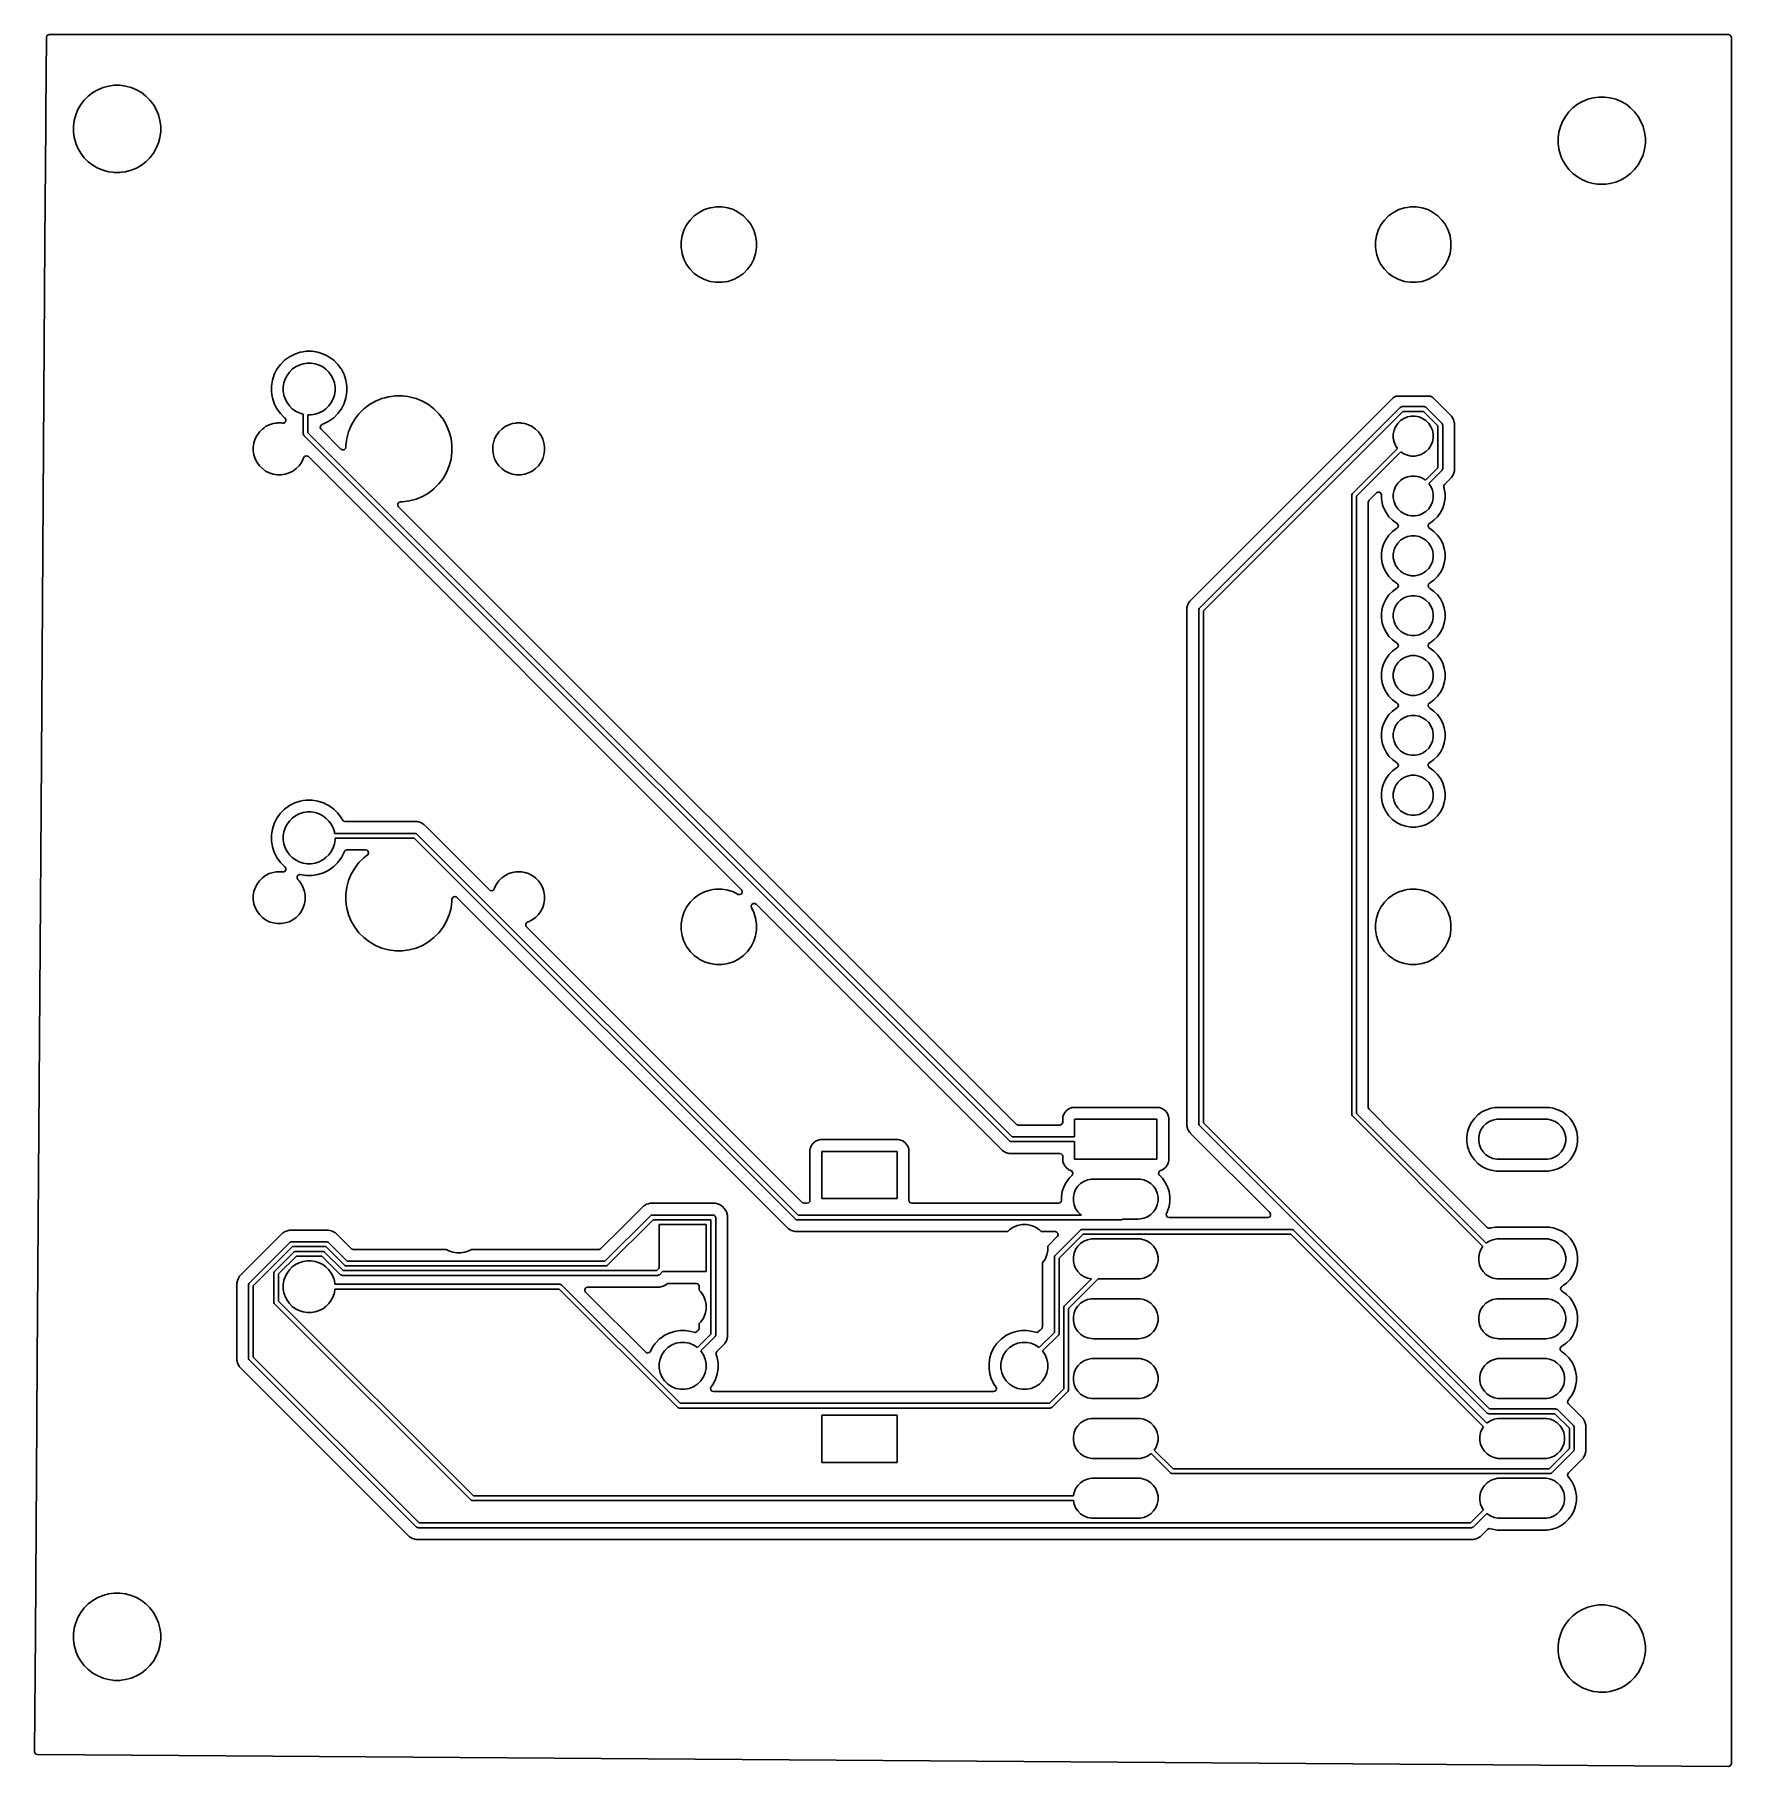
# Model space of a CAD drawing. Header units: millimetres. Extents: x 83 to 155, y -89 to -15.5.
import ezdxf

# ---------------------------------------------------------------- set-up
doc = ezdxf.new("R2010")
doc.units = ezdxf.units.MM
doc.layers.add('F.Cu', color=13, linetype='CONTINUOUS', true_color=0xc83434)

msp = doc.modelspace()

# ---------------------------------------------------------------- linework, layer by layer
at = {"layer": 'F.Cu', "linetype": 'CONTINUOUS'}
for p, q in [((83.477553, -18.777256), (83.499156, -15.623149)), ((83.499156, -15.623149), (83.519299, -15.556248)), ((83.519299, -15.556248), (83.572415, -15.510855)), ((83.572415, -15.510855), (83.623153, -15.5)), ((83.623153, -15.5), (154.876, -15.5)), ((154.876, -15.5), (154.943039, -15.519685)), ((154.943039, -15.519685), (154.988794, -15.572489)), ((154.988794, -15.572489), (155, -15.624)), ((155, -15.624), (155, -88.875135)), ((85.105733, -18.277263), (84.958067, -18.469706)), ((85.105739, -18.277256), (85.105733, -18.277263)), ((85.277256, -18.105739), (85.105739, -18.277256)), ((85.277263, -18.105733), (85.277256, -18.105739)), ((85.469706, -17.958067), (85.277263, -18.105733)), ((85.679785, -17.836777), (85.469706, -17.958067)), ((85.679794, -17.836773), (85.679785, -17.836777)), ((85.903895, -17.743947), (85.679794, -17.836773)), ((86.138214, -17.681161), (85.903895, -17.743947)), ((86.378711, -17.6495), (86.138214, -17.681161)), ((86.378712, -17.6495), (86.378711, -17.6495)), ((86.621288, -17.6495), (86.378712, -17.6495)), ((86.621289, -17.6495), (86.621288, -17.6495)), ((86.861785, -17.681161), (86.621289, -17.6495)), ((87.096104, -17.743947), (86.861785, -17.681161)), ((87.320205, -17.836773), (87.096104, -17.743947)), ((87.320212, -17.836776), (87.320205, -17.836773)), ((87.530289, -17.958064), (87.320212, -17.836776)), ((87.530292, -17.958066), (87.530289, -17.958064)), ((87.530293, -17.958067), (87.530292, -17.958066)), ((87.722736, -18.105733), (87.530293, -17.958067)), ((87.722743, -18.105739), (87.722736, -18.105733)), ((87.89426, -18.277256), (87.722743, -18.105739)), ((87.894265, -18.277262), (87.89426, -18.277256)), ((88.041936, -18.469711), (87.894265, -18.277262)), ((148.679785, -18.336777), (148.469706, -18.458067)), ((148.679794, -18.336773), (148.679785, -18.336777)), ((148.903895, -18.243947), (148.679794, -18.336773)), ((149.138214, -18.181161), (148.903895, -18.243947)), ((149.378711, -18.1495), (149.138214, -18.181161)), ((149.378712, -18.1495), (149.378711, -18.1495)), ((149.621288, -18.1495), (149.378712, -18.1495)), ((149.621289, -18.1495), (149.621288, -18.1495)), ((149.861785, -18.181161), (149.621289, -18.1495)), ((150.096104, -18.243947), (149.861785, -18.181161)), ((150.320205, -18.336773), (150.096104, -18.243947)), ((150.320212, -18.336776), (150.320205, -18.336773)), ((150.530289, -18.458064), (150.320212, -18.336776)), ((83.473467, -19.373804), (83.477553, -18.777256)), ((84.743947, -18.903895), (84.681161, -19.138214)), ((84.836773, -18.679794), (84.743947, -18.903895)), ((84.836777, -18.679785), (84.836773, -18.679794)), ((84.958067, -18.469706), (84.836777, -18.679785)), ((88.163224, -18.679788), (88.041936, -18.469711)), ((88.256054, -18.9039), (88.163224, -18.679788)), ((88.318838, -19.138211), (88.256054, -18.9039)), ((147.958067, -18.969706), (147.836777, -19.179785)), ((148.105733, -18.777263), (147.958067, -18.969706)), ((148.105739, -18.777256), (148.105733, -18.777263)), ((148.277256, -18.605739), (148.105739, -18.777256)), ((148.277263, -18.605733), (148.277256, -18.605739)), ((148.469706, -18.458067), (148.277263, -18.605733)), ((150.530292, -18.458066), (150.530289, -18.458064)), ((150.530293, -18.458067), (150.530292, -18.458066)), ((150.722736, -18.605733), (150.530293, -18.458067)), ((150.722743, -18.605739), (150.722736, -18.605733)), ((150.89426, -18.777256), (150.722743, -18.605739)), ((150.894265, -18.777262), (150.89426, -18.777256)), ((151.041936, -18.969711), (150.894265, -18.777262)), ((151.163224, -19.179788), (151.041936, -18.969711)), ((83.439861, -24.280317), (83.473433, -19.378711)), ((83.473433, -19.378711), (83.473467, -19.373804)), ((84.681161, -19.138214), (84.6495, -19.378711)), ((84.6495, -19.378711), (84.6495, -19.621288)), ((84.6495, -19.621288), (84.681161, -19.861785)), ((88.3505, -19.378712), (88.318838, -19.138211)), ((88.318838, -19.861789), (88.3505, -19.621288)), ((88.3505, -19.621288), (88.3505, -19.378712)), ((147.681161, -19.638214), (147.6495, -19.878711)), ((147.743947, -19.403895), (147.681161, -19.638214)), ((147.836773, -19.179794), (147.743947, -19.403895)), ((147.836777, -19.179785), (147.836773, -19.179794)), ((151.256054, -19.4039), (151.163224, -19.179788)), ((151.318838, -19.638211), (151.256054, -19.4039)), ((151.3505, -19.878712), (151.318838, -19.638211)), ((84.681161, -19.861785), (84.743947, -20.096104)), ((84.743947, -20.096104), (84.754379, -20.121288)), ((84.754379, -20.121288), (84.836776, -20.320212)), ((84.836776, -20.320212), (84.958064, -20.530289)), ((84.958064, -20.530289), (84.958066, -20.530292)), ((84.958066, -20.530292), (84.958067, -20.530293)), ((84.958067, -20.530293), (85.105733, -20.722736)), ((87.894265, -20.722738), (88.041936, -20.530289)), ((88.041936, -20.530289), (88.163224, -20.320212)), ((88.163224, -20.320212), (88.256054, -20.0961)), ((88.256054, -20.0961), (88.314304, -19.878711)), ((88.314304, -19.878711), (88.318838, -19.861789)), ((147.6495, -19.878711), (147.6495, -20.121288)), ((147.6495, -20.121288), (147.681161, -20.361785)), ((147.681161, -20.361785), (147.743947, -20.596104)), ((151.256054, -20.5961), (151.318838, -20.361789)), ((151.318838, -20.361789), (151.3505, -20.121288)), ((151.3505, -20.121288), (151.3505, -19.878712)), ((85.105733, -20.722736), (85.105739, -20.722743)), ((85.105739, -20.722743), (85.277256, -20.89426)), ((85.277256, -20.89426), (85.277262, -20.894265)), ((85.277262, -20.894265), (85.469711, -21.041936)), ((85.469711, -21.041936), (85.679788, -21.163224)), ((85.679788, -21.163224), (85.9039, -21.256054)), ((85.9039, -21.256054), (86.138211, -21.318838)), ((86.861789, -21.318838), (87.0961, -21.256054)), ((87.0961, -21.256054), (87.320212, -21.163224)), ((87.320212, -21.163224), (87.530289, -21.041936)), ((87.530289, -21.041936), (87.722738, -20.894265)), ((87.722738, -20.894265), (87.894265, -20.722738)), ((147.743947, -20.596104), (147.7964, -20.722736)), ((147.7964, -20.722736), (147.836776, -20.820212)), ((147.836776, -20.820212), (147.958064, -21.030289)), ((147.958064, -21.030289), (147.958066, -21.030292)), ((147.958066, -21.030292), (147.958067, -21.030293)), ((147.958067, -21.030293), (148.105733, -21.222736)), ((148.105733, -21.222736), (148.105739, -21.222743)), ((148.105739, -21.222743), (148.277256, -21.39426)), ((150.722738, -21.394265), (150.894265, -21.222738)), ((150.894265, -21.222738), (151.041936, -21.030289)), ((151.041936, -21.030289), (151.163224, -20.820212)), ((151.163224, -20.820212), (151.256054, -20.5961)), ((86.138211, -21.318838), (86.318586, -21.342584)), ((86.318586, -21.342584), (86.378711, -21.3505)), ((86.378711, -21.3505), (86.378712, -21.3505)), ((86.378712, -21.3505), (86.621289, -21.3505)), ((86.621289, -21.3505), (86.669388, -21.344167)), ((86.669388, -21.344167), (86.861789, -21.318838)), ((148.277256, -21.39426), (148.277262, -21.394265)), ((148.277262, -21.394265), (148.469711, -21.541936)), ((148.469711, -21.541936), (148.679788, -21.663224)), ((148.679788, -21.663224), (148.9039, -21.756054)), ((148.9039, -21.756054), (149.138211, -21.818838)), ((149.138211, -21.818838), (149.318586, -21.842584)), ((149.318586, -21.842584), (149.378711, -21.8505)), ((149.378711, -21.8505), (149.378712, -21.8505)), ((149.378712, -21.8505), (149.621289, -21.8505)), ((149.621289, -21.8505), (149.669388, -21.844167)), ((149.669388, -21.844167), (149.861789, -21.818838)), ((149.861789, -21.818838), (150.0961, -21.756054)), ((150.0961, -21.756054), (150.320212, -21.663224)), ((150.320212, -21.663224), (150.530289, -21.541936)), ((150.530289, -21.541936), (150.722738, -21.394265)), ((110.815201, -23.36935), (110.667132, -23.573151)), ((110.815205, -23.369345), (110.815201, -23.36935)), ((110.993345, -23.191205), (110.815205, -23.369345)), ((110.99335, -23.191201), (110.993345, -23.191205)), ((111.197151, -23.043132), (110.99335, -23.191201)), ((111.421616, -22.92876), (111.197151, -23.043132)), ((111.661214, -22.85091), (111.421616, -22.92876)), ((111.785626, -22.831205), (111.661214, -22.85091)), ((111.910038, -22.8115), (111.785626, -22.831205)), ((112.161962, -22.8115), (111.910038, -22.8115)), ((112.410785, -22.85091), (112.161962, -22.8115)), ((112.650383, -22.92876), (112.410785, -22.85091)), ((112.804747, -23.007413), (112.650383, -22.92876)), ((112.874845, -23.04313), (112.804747, -23.007413)), ((112.874847, -23.043131), (112.874845, -23.04313)), ((112.874848, -23.043132), (112.874847, -23.043131)), ((113.078649, -23.191201), (112.874848, -23.043132)), ((113.078654, -23.191205), (113.078649, -23.191201)), ((113.256794, -23.369345), (113.078654, -23.191205)), ((113.256798, -23.36935), (113.256794, -23.369345)), ((113.385952, -23.547117), (113.256798, -23.36935)), ((140.279201, -23.36935), (140.131132, -23.573151)), ((140.279205, -23.369345), (140.279201, -23.36935)), ((140.457345, -23.191205), (140.279205, -23.369345)), ((140.45735, -23.191201), (140.457345, -23.191205)), ((140.661151, -23.043132), (140.45735, -23.191201)), ((140.885616, -22.92876), (140.661151, -23.043132)), ((141.125214, -22.85091), (140.885616, -22.92876)), ((141.249626, -22.831205), (141.125214, -22.85091)), ((141.374038, -22.8115), (141.249626, -22.831205)), ((141.625962, -22.8115), (141.374038, -22.8115)), ((141.874785, -22.85091), (141.625962, -22.8115)), ((142.114383, -22.92876), (141.874785, -22.85091)), ((142.268747, -23.007413), (142.114383, -22.92876)), ((142.338845, -23.04313), (142.268747, -23.007413)), ((142.338847, -23.043131), (142.338845, -23.04313)), ((142.338848, -23.043132), (142.338847, -23.043131)), ((142.542649, -23.191201), (142.338848, -23.043132)), ((142.542654, -23.191205), (142.542649, -23.191201)), ((142.720794, -23.369345), (142.542654, -23.191205)), ((142.720798, -23.36935), (142.720794, -23.369345)), ((142.849952, -23.547117), (142.720798, -23.36935)), ((110.47491, -24.037214), (110.4355, -24.286038)), ((110.55276, -23.797616), (110.47491, -24.037214)), ((110.667132, -23.573151), (110.55276, -23.797616)), ((113.40487, -23.573155), (113.385952, -23.547117)), ((113.477747, -23.716184), (113.40487, -23.573155)), ((113.519239, -23.797616), (113.477747, -23.716184)), ((113.519239, -23.797618), (113.519239, -23.797616)), ((113.519241, -23.797621), (113.519239, -23.797618)), ((113.59709, -24.037215), (113.519241, -23.797621)), ((113.6365, -24.286038), (113.59709, -24.037215)), ((139.93891, -24.037214), (139.8995, -24.286038)), ((140.01676, -23.797616), (139.93891, -24.037214)), ((140.131132, -23.573151), (140.01676, -23.797616)), ((142.86887, -23.573155), (142.849952, -23.547117)), ((142.941747, -23.716184), (142.86887, -23.573155)), ((142.983239, -23.797616), (142.941747, -23.716184)), ((142.983239, -23.797618), (142.983239, -23.797616)), ((142.983241, -23.797621), (142.983239, -23.797618)), ((143.06109, -24.037215), (142.983241, -23.797621)), ((143.1005, -24.286038), (143.06109, -24.037215)), ((83.274868, -48.369205), (83.439822, -24.286038)), ((83.439822, -24.286038), (83.439861, -24.280317)), ((110.4355, -24.286038), (110.4355, -24.537961)), ((110.4355, -24.537961), (110.47491, -24.786785)), ((110.47491, -24.786785), (110.55276, -25.026383)), ((113.519241, -25.026379), (113.59709, -24.786785)), ((113.59709, -24.786785), (113.6365, -24.537962)), ((113.6365, -24.537962), (113.6365, -24.286038)), ((139.8995, -24.286038), (139.8995, -24.537961)), ((139.8995, -24.537961), (139.93891, -24.786785)), ((139.93891, -24.786785), (140.01676, -25.026383)), ((142.983241, -25.026379), (143.06109, -24.786785)), ((143.06109, -24.786785), (143.1005, -24.537962)), ((143.1005, -24.537962), (143.1005, -24.286038)), ((110.55276, -25.026383), (110.667132, -25.250848)), ((110.667132, -25.250848), (110.815201, -25.454649)), ((110.815201, -25.454649), (110.815205, -25.454654)), ((110.815205, -25.454654), (110.993345, -25.632794)), ((110.993345, -25.632794), (110.99335, -25.632798)), ((110.99335, -25.632798), (111.171117, -25.761952)), ((112.874845, -25.78087), (113.078656, -25.632793)), ((113.078656, -25.632793), (113.256793, -25.454656)), ((113.256793, -25.454656), (113.40487, -25.250845)), ((113.40487, -25.250845), (113.519241, -25.026379)), ((140.01676, -25.026383), (140.131132, -25.250848)), ((140.131132, -25.250848), (140.279201, -25.454649)), ((140.279201, -25.454649), (140.279205, -25.454654)), ((140.279205, -25.454654), (140.457345, -25.632794)), ((140.457345, -25.632794), (140.45735, -25.632798)), ((140.45735, -25.632798), (140.635117, -25.761952)), ((142.338845, -25.78087), (142.542656, -25.632793)), ((142.542656, -25.632793), (142.720793, -25.454656)), ((142.720793, -25.454656), (142.86887, -25.250845)), ((142.86887, -25.250845), (142.983241, -25.026379)), ((111.171117, -25.761952), (111.197155, -25.78087)), ((111.197155, -25.78087), (111.340184, -25.853747)), ((111.340184, -25.853747), (111.421616, -25.895239)), ((111.421616, -25.895239), (111.421618, -25.895239)), ((111.421618, -25.895239), (111.421621, -25.895241)), ((111.421621, -25.895241), (111.661215, -25.97309)), ((111.661215, -25.97309), (111.910038, -26.0125)), ((111.910038, -26.0125), (111.910039, -26.0125)), ((111.910039, -26.0125), (112.161961, -26.0125)), ((112.161961, -26.0125), (112.161962, -26.0125)), ((112.161962, -26.0125), (112.410785, -25.97309)), ((112.410785, -25.97309), (112.650379, -25.895241)), ((112.650379, -25.895241), (112.874845, -25.78087)), ((140.635117, -25.761952), (140.661155, -25.78087)), ((140.661155, -25.78087), (140.804184, -25.853747)), ((140.804184, -25.853747), (140.885616, -25.895239)), ((140.885616, -25.895239), (140.885618, -25.895239)), ((140.885618, -25.895239), (140.885621, -25.895241)), ((140.885621, -25.895241), (141.125215, -25.97309)), ((141.125215, -25.97309), (141.374038, -26.0125)), ((141.374038, -26.0125), (141.374039, -26.0125)), ((141.374039, -26.0125), (141.625961, -26.0125)), ((141.625961, -26.0125), (141.625962, -26.0125)), ((141.625962, -26.0125), (141.874785, -25.97309)), ((141.874785, -25.97309), (142.114379, -25.895241)), ((142.114379, -25.895241), (142.338845, -25.78087)), ((93.607345, -29.319205), (93.429205, -29.497345)), ((93.60735, -29.319201), (93.607345, -29.319205)), ((93.811151, -29.171132), (93.60735, -29.319201)), ((94.035616, -29.05676), (93.811151, -29.171132)), ((94.275214, -28.97891), (94.035616, -29.05676)), ((94.399626, -28.959205), (94.275214, -28.97891)), ((94.524038, -28.9395), (94.399626, -28.959205)), ((94.775962, -28.9395), (94.524038, -28.9395)), ((95.024785, -28.97891), (94.775962, -28.9395)), ((95.264383, -29.05676), (95.024785, -28.97891)), ((95.418747, -29.135413), (95.264383, -29.05676)), ((95.488845, -29.17113), (95.418747, -29.135413)), ((95.488847, -29.171131), (95.488845, -29.17113)), ((95.488848, -29.171132), (95.488847, -29.171131)), ((95.692649, -29.319201), (95.488848, -29.171132)), ((95.692654, -29.319205), (95.692649, -29.319201)), ((95.870794, -29.497345), (95.692654, -29.319205)), ((93.16676, -29.925616), (93.08891, -30.165214)), ((93.281132, -29.701151), (93.16676, -29.925616)), ((93.429201, -29.49735), (93.281132, -29.701151)), ((93.429205, -29.497345), (93.429201, -29.49735)), ((93.580393, -30.28321), (93.633733, -30.119048)), ((93.633733, -30.119048), (93.712096, -29.965252)), ((93.712096, -29.965252), (93.813553, -29.825607)), ((93.813553, -29.825607), (93.935607, -29.703553)), ((93.935607, -29.703553), (94.075252, -29.602096)), ((94.075252, -29.602096), (94.229048, -29.523733)), ((94.229048, -29.523733), (94.39321, -29.470393)), ((94.39321, -29.470393), (94.563695, -29.443391)), ((94.563695, -29.443391), (94.736305, -29.443391)), ((94.736305, -29.443391), (94.90679, -29.470393)), ((94.90679, -29.470393), (95.070952, -29.523733)), ((95.070952, -29.523733), (95.224748, -29.602096)), ((95.224748, -29.602096), (95.364393, -29.703553)), ((95.364393, -29.703553), (95.486447, -29.825607)), ((95.486447, -29.825607), (95.587904, -29.965252)), ((95.587904, -29.965252), (95.666267, -30.119048)), ((95.666267, -30.119048), (95.719607, -30.28321)), ((95.870798, -29.49735), (95.870794, -29.497345)), ((95.999952, -29.675117), (95.870798, -29.49735)), ((96.01887, -29.701155), (95.999952, -29.675117)), ((96.091747, -29.844184), (96.01887, -29.701155)), ((96.133239, -29.925616), (96.091747, -29.844184)), ((96.133239, -29.925618), (96.133239, -29.925616)), ((96.133241, -29.925621), (96.133239, -29.925618)), ((96.21109, -30.165215), (96.133241, -29.925621)), ((93.08891, -30.165215), (93.0495, -30.414038)), ((93.0495, -30.414038), (93.0495, -30.665962)), ((93.0495, -30.665962), (93.080132, -30.859361)), ((93.080132, -30.859361), (93.08891, -30.914785)), ((93.08891, -30.165214), (93.08891, -30.165215)), ((93.553391, -30.453695), (93.580393, -30.28321)), ((93.553391, -30.626305), (93.553391, -30.453695)), ((93.580393, -30.79679), (93.553391, -30.626305)), ((93.633733, -30.960952), (93.580393, -30.79679)), ((95.719607, -30.79679), (95.666267, -30.960952)), ((95.719607, -30.28321), (95.746609, -30.453695)), ((95.746609, -30.626305), (95.719607, -30.79679)), ((95.746609, -30.453695), (95.746609, -30.626305)), ((96.2505, -30.414038), (96.21109, -30.165215)), ((96.21109, -30.914785), (96.2505, -30.665962)), ((96.2505, -30.665962), (96.2505, -30.414038)), ((98.020007, -30.868007), (97.865227, -30.90948)), ((98.034085, -30.866153), (98.020007, -30.868007)), ((98.312486, -30.8295), (98.034085, -30.866153)), ((98.312494, -30.8295), (98.312486, -30.8295)), ((98.607506, -30.8295), (98.312494, -30.8295)), ((98.607513, -30.8295), (98.607506, -30.8295)), ((98.834321, -30.859361), (98.607513, -30.8295)), ((98.899993, -30.868007), (98.834321, -30.859361)), ((99.184952, -30.944361), (98.899993, -30.868007)), ((140.741749, -30.85936), (140.698343, -30.88442)), ((140.74175, -30.859359), (140.741749, -30.85936)), ((140.75796, -30.85), (140.74175, -30.859359)), ((142.242038, -30.85), (140.75796, -30.85)), ((142.258246, -30.859358), (142.242038, -30.85)), ((142.25825, -30.859359), (142.258246, -30.859358)), ((142.25825, -30.85936), (142.25825, -30.859359)), ((142.345062, -30.90948), (142.25825, -30.85936)), ((93.08891, -30.914785), (93.16676, -31.154383)), ((93.16676, -31.154383), (93.281132, -31.378848)), ((93.281132, -31.378848), (93.429201, -31.582649)), ((93.429201, -31.582649), (93.429205, -31.582654)), ((93.429205, -31.582654), (93.429207, -31.582656)), ((93.429207, -31.582656), (93.607344, -31.760793)), ((93.712096, -31.114748), (93.633733, -30.960952)), ((93.813553, -31.254393), (93.712096, -31.114748)), ((93.935607, -31.376447), (93.813553, -31.254393)), ((94.075252, -31.477904), (93.935607, -31.376447)), ((94.229048, -31.556267), (94.075252, -31.477904)), ((94.39321, -31.609607), (94.229048, -31.556267)), ((95.070952, -31.556267), (94.90679, -31.609607)), ((95.224748, -31.477904), (95.070952, -31.556267)), ((95.364393, -31.376447), (95.224748, -31.477904)), ((95.486447, -31.254393), (95.364393, -31.376447)), ((95.587904, -31.114748), (95.486447, -31.254393)), ((95.666267, -30.960952), (95.587904, -31.114748)), ((95.692656, -31.760793), (95.870793, -31.582656)), ((95.870793, -31.582656), (96.01887, -31.378845)), ((96.01887, -31.378845), (96.133241, -31.154379)), ((96.133241, -31.154379), (96.21109, -30.914785)), ((96.764352, -31.592959), (96.584761, -31.827006)), ((96.764358, -31.592952), (96.764352, -31.592959)), ((96.972952, -31.384358), (96.764358, -31.592952)), ((96.972959, -31.384352), (96.972952, -31.384358)), ((97.207006, -31.204761), (96.972959, -31.384352)), ((97.462489, -31.057258), (97.207006, -31.204761)), ((97.462499, -31.057254), (97.462489, -31.057258)), ((97.735038, -30.944364), (97.462499, -31.057254)), ((97.735048, -30.944361), (97.735038, -30.944364)), ((97.865227, -30.90948), (97.735048, -30.944361)), ((99.184954, -30.944362), (99.184952, -30.944361)), ((99.184961, -30.944364), (99.184954, -30.944362)), ((99.4575, -31.057254), (99.184961, -30.944364)), ((99.45751, -31.057258), (99.4575, -31.057254)), ((99.712993, -31.204761), (99.45751, -31.057258)), ((99.94704, -31.384352), (99.712993, -31.204761)), ((99.947047, -31.384358), (99.94704, -31.384352)), ((100.155641, -31.592952), (99.947047, -31.384358)), ((100.155647, -31.592959), (100.155641, -31.592952)), ((100.335238, -31.827006), (100.155647, -31.592959)), ((140.654936, -30.909481), (132.019481, -39.544936)), ((132.429289, -39.842943), (140.952943, -31.319289)), ((141.065076, -31.49), (132.6, -39.955076)), ((140.654939, -30.909479), (140.654936, -30.909481)), ((140.698343, -30.88442), (140.654939, -30.909479)), ((140.952943, -31.319289), (140.968097, -31.306853)), ((140.968097, -31.306853), (141.004145, -31.291921)), ((141.004145, -31.291921), (141.023654, -31.29)), ((141.023654, -31.29), (141.976346, -31.29)), ((141.934924, -31.49), (141.065076, -31.49)), ((142.55, -32.105075), (141.934924, -31.49)), ((141.976346, -31.29), (141.995855, -31.291921)), ((141.995855, -31.291921), (142.031903, -31.306853)), ((142.031903, -31.306853), (142.047057, -31.319289)), ((142.047057, -31.319289), (142.720711, -31.992944)), ((142.345063, -30.909481), (142.345062, -30.90948)), ((142.463934, -31.028352), (142.345063, -30.909481)), ((142.463936, -31.028355), (142.463934, -31.028352)), ((143.130518, -31.694936), (142.463936, -31.028355)), ((92.663069, -32.240588), (92.540588, -32.363069)), ((92.66307, -32.240588), (92.663069, -32.240588)), ((92.663072, -32.240586), (92.66307, -32.240588)), ((92.736511, -32.187229), (92.663072, -32.240586)), ((92.803211, -32.138768), (92.736511, -32.187229)), ((92.957552, -32.060128), (92.803211, -32.138768)), ((93.122302, -32.006597), (92.957552, -32.060128)), ((93.261208, -31.984597), (93.122302, -32.006597)), ((93.293389, -31.9795), (93.261208, -31.984597)), ((93.466611, -31.9795), (93.293389, -31.9795)), ((93.521378, -31.988174), (93.466611, -31.9795)), ((93.56886, -31.986479), (93.521378, -31.988174)), ((93.629699, -31.952122), (93.56886, -31.986479)), ((93.607344, -31.760793), (93.607345, -31.760794)), ((93.607345, -31.760794), (93.607344, -31.760794)), ((93.607344, -31.760794), (93.613661, -31.765383)), ((93.613661, -31.765383), (93.656327, -31.820714)), ((93.662305, -31.890327), (93.629699, -31.952122)), ((93.656327, -31.820714), (93.662305, -31.890327)), ((94.4, -31.610682), (94.39321, -31.609607)), ((94.4, -32.443402), (94.4, -31.610682)), ((94.736305, -31.636609), (94.6, -31.636609)), ((94.6, -31.636609), (94.6, -32.40198)), ((94.90679, -31.609607), (94.736305, -31.636609)), ((95.1209, -32.187229), (95.125884, -32.117537)), ((95.154385, -32.248552), (95.1209, -32.187229)), ((95.125884, -32.117537), (95.167756, -32.061604)), ((95.997819, -33.091986), (95.154385, -32.248552)), ((95.167756, -32.061604), (95.203742, -32.042942)), ((95.203742, -32.042942), (95.264379, -32.023241)), ((95.264379, -32.023241), (95.488845, -31.90887)), ((95.488845, -31.90887), (95.692656, -31.760793)), ((96.437254, -32.082499), (96.324364, -32.355038)), ((96.437258, -32.082489), (96.437254, -32.082499)), ((96.584761, -31.827006), (96.437258, -32.082489)), ((100.448533, -32.02324), (100.335238, -31.827006)), ((100.482743, -32.082493), (100.448533, -32.02324)), ((100.595639, -32.355048), (100.482743, -32.082493)), ((102.823069, -32.240588), (102.700588, -32.363069)), ((102.82307, -32.240588), (102.823069, -32.240588)), ((102.823072, -32.240586), (102.82307, -32.240588)), ((102.896511, -32.187229), (102.823072, -32.240586)), ((102.963211, -32.138768), (102.896511, -32.187229)), ((103.117552, -32.060128), (102.963211, -32.138768)), ((103.282302, -32.006597), (103.117552, -32.060128)), ((103.421208, -31.984597), (103.282302, -32.006597)), ((103.453389, -31.9795), (103.421208, -31.984597)), ((103.626611, -31.9795), (103.453389, -31.9795)), ((103.658792, -31.984597), (103.626611, -31.9795)), ((103.797698, -32.006597), (103.658792, -31.984597)), ((103.797699, -32.006597), (103.797698, -32.006597)), ((103.797701, -32.006598), (103.797699, -32.006597)), ((103.962445, -32.060127), (103.797701, -32.006598)), ((104.116788, -32.138768), (103.962445, -32.060127)), ((104.256928, -32.240586), (104.116788, -32.138768)), ((104.379414, -32.363072), (104.256928, -32.240586)), ((140.654093, -32.456685), (140.686601, -32.293258)), ((140.686601, -32.293258), (140.750367, -32.139313)), ((140.750367, -32.139313), (140.842941, -32.000766)), ((140.842941, -32.000766), (140.960766, -31.882941)), ((140.960766, -31.882941), (141.099313, -31.790367)), ((141.099313, -31.790367), (141.253258, -31.726601)), ((141.253258, -31.726601), (141.416685, -31.694093)), ((141.416685, -31.694093), (141.583315, -31.694093)), ((141.583315, -31.694093), (141.746742, -31.726601)), ((141.746742, -31.726601), (141.900687, -31.790367)), ((141.900687, -31.790367), (142.039234, -31.882941)), ((142.039234, -31.882941), (142.157059, -32.000766)), ((142.157059, -32.000766), (142.249633, -32.139313)), ((142.249633, -32.139313), (142.313399, -32.293258)), ((142.313399, -32.293258), (142.345907, -32.456685)), ((142.55, -33.888578), (142.55, -32.105075)), ((142.720711, -31.992944), (142.733148, -32.008097)), ((142.733148, -32.008097), (142.747581, -32.042942)), ((142.747581, -32.042942), (142.748079, -32.044145)), ((142.748079, -32.044145), (142.75, -32.063654)), ((142.75, -32.063654), (142.75, -33.93)), ((143.130524, -31.694944), (143.130518, -31.694936)), ((143.168541, -31.760793), (143.130524, -31.694944)), ((143.209577, -31.83187), (143.168541, -31.760793)), ((143.241799, -31.952122), (143.209577, -31.83187)), ((143.250501, -31.984598), (143.241799, -31.952122)), ((143.2505, -32.152714), (143.250501, -32.152701)), ((143.2505, -33.843329), (143.2505, -32.152714)), ((143.250501, -32.152701), (143.250501, -31.984598)), ((92.289146, -32.932486), (92.2795, -32.993389)), ((92.2795, -32.993389), (92.2795, -33.166611)), ((92.306597, -32.822302), (92.289146, -32.932486)), ((92.360128, -32.657552), (92.306597, -32.822302)), ((92.438768, -32.503211), (92.360128, -32.657552)), ((92.496859, -32.423256), (92.438768, -32.503211)), ((92.540586, -32.363072), (92.496859, -32.423256)), ((92.540588, -32.36307), (92.540586, -32.363072)), ((92.540588, -32.363069), (92.540588, -32.36307)), ((94.401921, -32.462911), (94.4, -32.443402)), ((94.416853, -32.498959), (94.401921, -32.462911)), ((94.429289, -32.514113), (94.416853, -32.498959)), ((124.365887, -62.450711), (94.429289, -32.514113)), ((94.6, -32.40198), (124.47802, -62.28)), ((96.189815, -33.071344), (96.137011, -33.117099)), ((96.2095, -33.004305), (96.189815, -33.071344)), ((96.248006, -32.640015), (96.2095, -32.932486)), ((96.2095, -32.932486), (96.2095, -33.004305)), ((96.248008, -32.640004), (96.248006, -32.640015)), ((96.324361, -32.355048), (96.248008, -32.640004)), ((96.324364, -32.355038), (96.324361, -32.355048)), ((100.671993, -32.640007), (100.595639, -32.355048)), ((100.7105, -32.932494), (100.671993, -32.640007)), ((100.7105, -32.993389), (100.7105, -32.932494)), ((100.7105, -33.227506), (100.7105, -32.993389)), ((102.449146, -32.932486), (102.4395, -32.993389)), ((102.4395, -32.993389), (102.4395, -33.166611)), ((102.466597, -32.822302), (102.449146, -32.932486)), ((102.520128, -32.657552), (102.466597, -32.822302)), ((102.598768, -32.503211), (102.520128, -32.657552)), ((102.656859, -32.423256), (102.598768, -32.503211)), ((102.700586, -32.363072), (102.656859, -32.423256)), ((102.700588, -32.36307), (102.700586, -32.363072)), ((102.700588, -32.363069), (102.700588, -32.36307)), ((104.481232, -32.503212), (104.379414, -32.363072)), ((104.559873, -32.657555), (104.481232, -32.503212)), ((104.613402, -32.822299), (104.559873, -32.657555)), ((104.6405, -32.993389), (104.613402, -32.822299)), ((104.6405, -33.166611), (104.6405, -32.993389)), ((138.918946, -34.979632), (140.833489, -33.065088)), ((140.654093, -32.623315), (140.654093, -32.456685)), ((140.686601, -32.786742), (140.654093, -32.623315)), ((140.750367, -32.940687), (140.686601, -32.786742)), ((140.833489, -33.065088), (140.750367, -32.940687)), ((142.249633, -32.940687), (142.157059, -33.079234)), ((142.313399, -32.786742), (142.249633, -32.940687)), ((142.345907, -32.623315), (142.313399, -32.786742)), ((142.345907, -32.456685), (142.345907, -32.623315)), ((92.2795, -33.166611), (92.306598, -33.337701)), ((92.306598, -33.337701), (92.360127, -33.502445)), ((92.360127, -33.502445), (92.438768, -33.656788)), ((92.438768, -33.656788), (92.540586, -33.796928)), ((92.540586, -33.796928), (92.663072, -33.919414)), ((94.096928, -33.919414), (94.219414, -33.796928)), ((94.219414, -33.796928), (94.321232, -33.656788)), ((94.321232, -33.656788), (94.399873, -33.502445)), ((94.399873, -33.502445), (94.413351, -33.460961)), ((94.413351, -33.460961), (94.452788, -33.403287)), ((94.452788, -33.403287), (94.517147, -33.376089)), ((94.517147, -33.376089), (94.585993, -33.388004)), ((94.585993, -33.388004), (94.618963, -33.4116)), ((94.618963, -33.4116), (112.997425, -51.790062)), ((96.004297, -33.098018), (95.997819, -33.091986)), ((96.067853, -33.127043), (96.004297, -33.098018)), ((96.137011, -33.117099), (96.067853, -33.127043)), ((100.482743, -34.077507), (100.595639, -33.804952)), ((100.595639, -33.804952), (100.671993, -33.519993)), ((100.671993, -33.519993), (100.7105, -33.227506)), ((102.4395, -33.166611), (102.466598, -33.337701)), ((102.466598, -33.337701), (102.520127, -33.502445)), ((102.520127, -33.502445), (102.598768, -33.656788)), ((102.598768, -33.656788), (102.700586, -33.796928)), ((102.700586, -33.796928), (102.823072, -33.919414)), ((104.256928, -33.919414), (104.379414, -33.796928)), ((104.379414, -33.796928), (104.481232, -33.656788)), ((104.481232, -33.656788), (104.559873, -33.502445)), ((104.559873, -33.502445), (104.613402, -33.337701)), ((104.613402, -33.337701), (104.6405, -33.166611)), ((140.974911, -33.20651), (139.089657, -35.091765)), ((141.099313, -33.289633), (140.974911, -33.20651)), ((141.253258, -33.353399), (141.099313, -33.289633)), ((141.416685, -33.385907), (141.253258, -33.353399)), ((141.583315, -33.385907), (141.416685, -33.385907)), ((141.746742, -33.353399), (141.583315, -33.385907)), ((141.900687, -33.289633), (141.746742, -33.353399)), ((142.039234, -33.197059), (141.900687, -33.289633)), ((142.157059, -33.079234), (142.039234, -33.197059)), ((92.663072, -33.919414), (92.803212, -34.021232)), ((92.803212, -34.021232), (92.957555, -34.099873)), ((92.957555, -34.099873), (93.122299, -34.153402)), ((93.122299, -34.153402), (93.293389, -34.1805)), ((93.293389, -34.1805), (93.29339, -34.1805)), ((93.29339, -34.1805), (93.46661, -34.1805)), ((93.46661, -34.1805), (93.466611, -34.1805)), ((93.466611, -34.1805), (93.637701, -34.153402)), ((93.637701, -34.153402), (93.802445, -34.099873)), ((93.802445, -34.099873), (93.956788, -34.021232)), ((93.956788, -34.021232), (94.096928, -33.919414)), ((100.155646, -34.567042), (100.335238, -34.332994)), ((100.335238, -34.332994), (100.482743, -34.077507)), ((102.823072, -33.919414), (102.963212, -34.021232)), ((102.963212, -34.021232), (103.117555, -34.099873)), ((103.117555, -34.099873), (103.282299, -34.153402)), ((103.282299, -34.153402), (103.453389, -34.1805)), ((103.453389, -34.1805), (103.45339, -34.1805)), ((103.45339, -34.1805), (103.62661, -34.1805)), ((103.62661, -34.1805), (103.626611, -34.1805)), ((103.626611, -34.1805), (103.797701, -34.153402)), ((103.797701, -34.153402), (103.962445, -34.099873)), ((103.962445, -34.099873), (104.116788, -34.021232)), ((104.116788, -34.021232), (104.256928, -33.919414)), ((140.750367, -34.679313), (140.842941, -34.540766)), ((140.842941, -34.540766), (140.960766, -34.422941)), ((140.960766, -34.422941), (141.099313, -34.330367)), ((141.099313, -34.330367), (141.253258, -34.266601)), ((141.253258, -34.266601), (141.416685, -34.234093)), ((141.416685, -34.234093), (141.583315, -34.234093)), ((141.583315, -34.234093), (141.746742, -34.266601)), ((141.746742, -34.266601), (141.900687, -34.330367)), ((141.900687, -34.330367), (142.025088, -34.413489)), ((142.025088, -34.413489), (142.55, -33.888578)), ((142.720711, -34.00071), (142.16651, -34.554911)), ((142.733148, -33.985557), (142.720711, -34.00071)), ((142.748079, -33.949509), (142.733148, -33.985557)), ((142.75, -33.93), (142.748079, -33.949509)), ((142.833753, -34.59548), (143.13052, -34.298716)), ((143.13052, -34.298716), (143.209577, -34.161784)), ((143.209577, -34.161784), (143.250501, -34.009057)), ((143.250501, -33.843347), (143.2505, -33.843329)), ((143.250501, -33.850942), (143.250501, -33.843347)), ((143.250501, -34.009057), (143.250501, -33.850942)), ((98.899993, -35.291993), (99.184952, -35.215639)), ((99.184952, -35.215639), (99.457507, -35.102743)), ((99.457507, -35.102743), (99.712994, -34.955238)), ((99.712994, -34.955238), (99.947042, -34.775646)), ((99.947042, -34.775646), (100.155646, -34.567042)), ((138.889657, -35.050343), (138.891578, -35.030834)), ((138.889657, -61.324657), (138.889657, -35.050343)), ((138.891578, -35.030834), (138.90651, -34.994786)), ((138.90651, -34.994786), (138.918946, -34.979632)), ((139.089657, -35.091765), (139.089657, -61.283235)), ((139.609842, -35.2834), (139.626472, -35.262762)), ((139.626472, -35.262762), (139.937819, -34.951414)), ((139.937819, -34.951414), (139.999142, -34.91793)), ((139.999142, -34.91793), (140.068834, -34.922914)), ((140.068834, -34.922914), (140.124767, -34.964786)), ((140.124767, -34.964786), (140.149184, -35.03025)), ((140.149184, -35.03025), (140.1495, -35.039096)), ((140.1495, -35.039096), (140.1495, -35.186286)), ((140.1495, -35.186286), (140.176258, -35.355233)), ((140.654093, -34.996685), (140.686601, -34.833258)), ((140.654093, -35.163315), (140.654093, -34.996685)), ((140.686601, -35.326742), (140.654093, -35.163315)), ((140.686601, -34.833258), (140.750367, -34.679313)), ((142.16651, -34.554911), (142.249633, -34.679313)), ((142.249633, -34.679313), (142.313399, -34.833258)), ((142.313399, -34.833258), (142.345907, -34.996685)), ((142.345907, -35.163315), (142.313399, -35.326742)), ((142.345907, -34.996685), (142.345907, -35.163315)), ((142.801512, -34.651635), (142.833753, -34.59548)), ((142.803506, -34.721473), (142.801512, -34.651635)), ((142.817246, -34.763757), (142.803506, -34.721473)), ((142.8505, -34.973713), (142.817246, -34.763757)), ((142.817246, -35.396243), (142.8505, -35.186287)), ((142.8505, -35.186287), (142.8505, -34.973713)), ((98.414529, -35.480858), (98.419513, -35.411166)), ((98.448014, -35.542181), (98.414529, -35.480858)), ((98.419513, -35.411166), (98.461385, -35.355233)), ((124.649014, -61.743181), (98.448014, -35.542181)), ((98.461385, -35.355233), (98.526849, -35.330816)), ((98.526849, -35.330816), (98.535695, -35.3305)), ((98.535695, -35.3305), (98.607499, -35.3305)), ((98.607499, -35.3305), (98.607506, -35.3305)), ((98.607506, -35.3305), (98.899993, -35.291993)), ((139.590157, -35.350439), (139.609842, -35.2834)), ((139.590157, -53.242038), (139.590157, -35.350439)), ((140.176258, -35.355233), (140.182754, -35.396243)), ((140.182754, -35.396243), (140.230172, -35.542181)), ((140.230172, -35.542181), (140.248444, -35.598414)), ((140.248444, -35.598414), (140.344951, -35.78782)), ((140.344951, -35.78782), (140.46989, -35.959786)), ((140.46989, -35.959786), (140.620213, -36.110109)), ((140.750367, -35.480687), (140.686601, -35.326742)), ((140.842941, -35.619234), (140.750367, -35.480687)), ((140.960766, -35.737059), (140.842941, -35.619234)), ((141.099313, -35.829633), (140.960766, -35.737059)), ((141.253258, -35.893399), (141.099313, -35.829633)), ((141.416685, -35.925907), (141.253258, -35.893399)), ((141.583315, -35.925907), (141.416685, -35.925907)), ((141.746742, -35.893399), (141.583315, -35.925907)), ((141.900687, -35.829633), (141.746742, -35.893399)), ((142.039234, -35.737059), (141.900687, -35.829633)), ((142.157059, -35.619234), (142.039234, -35.737059)), ((142.249633, -35.480687), (142.157059, -35.619234)), ((142.313399, -35.326742), (142.249633, -35.480687)), ((142.379792, -36.110104), (142.530104, -35.959792)), ((142.530104, -35.959792), (142.530106, -35.959788)), ((142.530106, -35.959788), (142.530109, -35.959786)), ((142.530109, -35.959786), (142.655048, -35.78782)), ((142.655047, -35.78782), (142.655051, -35.787816)), ((142.655048, -35.78782), (142.655047, -35.78782)), ((142.655051, -35.787816), (142.751557, -35.598412)), ((142.751557, -35.598412), (142.817246, -35.396243)), ((140.46989, -36.740213), (140.344951, -36.912179)), ((140.620213, -36.58989), (140.46989, -36.740213)), ((140.620213, -36.110109), (140.792182, -36.23505)), ((140.792182, -36.464949), (140.620213, -36.58989)), ((140.792182, -36.23505), (140.800946, -36.239516)), ((140.800946, -36.460484), (140.792182, -36.464949)), ((140.800946, -36.239516), (140.851742, -36.287491)), ((140.845998, -36.421447), (140.800946, -36.460484)), ((140.868536, -36.355312), (140.845998, -36.421447)), ((140.851742, -36.287491), (140.868536, -36.355312)), ((142.131463, -36.344692), (142.153999, -36.278556)), ((142.148259, -36.412512), (142.131463, -36.344692)), ((142.199054, -36.460485), (142.148259, -36.412512)), ((142.153999, -36.278556), (142.199054, -36.239515)), ((142.199054, -36.239515), (142.207816, -36.235051)), ((142.207115, -36.464591), (142.199054, -36.460485)), ((142.20782, -36.464951), (142.207115, -36.464591)), ((142.207816, -36.235051), (142.229789, -36.219086)), ((142.379786, -36.58989), (142.20782, -36.464951)), ((142.229789, -36.219086), (142.379786, -36.110109)), ((142.379786, -36.110109), (142.379788, -36.110106)), ((142.530109, -36.740213), (142.379786, -36.58989)), ((142.379788, -36.110106), (142.379792, -36.110104)), ((142.655048, -36.912179), (142.530109, -36.740213)), ((140.182753, -37.30376), (140.1495, -37.513713)), ((140.248444, -37.101585), (140.182753, -37.30376)), ((140.344951, -36.912179), (140.248444, -37.101585)), ((140.654093, -37.536685), (140.686601, -37.373258)), ((140.686601, -37.373258), (140.750367, -37.219313)), ((140.750367, -37.219313), (140.842941, -37.080766)), ((140.842941, -37.080766), (140.960766, -36.962941)), ((140.960766, -36.962941), (141.099313, -36.870367)), ((141.099313, -36.870367), (141.253258, -36.806601)), ((141.253258, -36.806601), (141.416685, -36.774093)), ((141.416685, -36.774093), (141.583315, -36.774093)), ((141.583315, -36.774093), (141.746742, -36.806601)), ((141.746742, -36.806601), (141.900687, -36.870367)), ((141.900687, -36.870367), (142.039234, -36.962941)), ((142.039234, -36.962941), (142.157059, -37.080766)), ((142.157059, -37.080766), (142.249633, -37.219313)), ((142.249633, -37.219313), (142.313399, -37.373258)), ((142.313399, -37.373258), (142.345907, -37.536685)), ((142.655049, -36.912181), (142.655048, -36.912179)), ((142.655051, -36.912184), (142.655049, -36.912181)), ((142.751557, -37.101588), (142.655051, -36.912184)), ((142.817246, -37.303757), (142.751557, -37.101588)), ((142.8505, -37.513713), (142.817246, -37.303757)), ((140.1495, -37.513713), (140.1495, -37.726286)), ((140.1495, -37.726286), (140.182753, -37.936239)), ((140.182753, -37.936239), (140.248444, -38.138414)), ((140.248444, -38.138414), (140.344951, -38.32782)), ((140.654093, -37.703315), (140.654093, -37.536685)), ((140.686601, -37.866742), (140.654093, -37.703315)), ((140.750367, -38.020687), (140.686601, -37.866742)), ((140.842941, -38.159234), (140.750367, -38.020687)), ((140.960766, -38.277059), (140.842941, -38.159234)), ((142.157059, -38.159234), (142.039234, -38.277059)), ((142.249633, -38.020687), (142.157059, -38.159234)), ((142.313399, -37.866742), (142.249633, -38.020687)), ((142.345907, -37.703315), (142.313399, -37.866742)), ((142.345907, -37.536685), (142.345907, -37.703315)), ((142.655051, -38.327816), (142.751557, -38.138412)), ((142.751557, -38.138412), (142.817246, -37.936243)), ((142.817246, -37.936243), (142.8505, -37.726287)), ((142.8505, -37.726287), (142.8505, -37.513713)), ((140.344951, -38.32782), (140.46989, -38.499786)), ((140.46989, -38.499786), (140.620213, -38.650109)), ((140.620213, -38.650109), (140.792182, -38.77505)), ((140.792182, -38.77505), (140.800946, -38.779516)), ((140.800946, -38.779516), (140.851742, -38.827491)), ((140.868536, -38.895312), (140.845998, -38.961447)), ((140.851742, -38.827491), (140.868536, -38.895312)), ((141.099313, -38.369633), (140.960766, -38.277059)), ((141.253258, -38.433399), (141.099313, -38.369633)), ((141.416685, -38.465907), (141.253258, -38.433399)), ((141.583315, -38.465907), (141.416685, -38.465907)), ((141.746742, -38.433399), (141.583315, -38.465907)), ((141.900687, -38.369633), (141.746742, -38.433399)), ((142.039234, -38.277059), (141.900687, -38.369633)), ((142.131463, -38.884692), (142.153999, -38.818556)), ((142.148259, -38.952512), (142.131463, -38.884692)), ((142.199054, -39.000485), (142.148259, -38.952512)), ((142.153999, -38.818556), (142.199054, -38.779515)), ((142.199054, -38.779515), (142.207816, -38.775051)), ((142.207816, -38.775051), (142.229789, -38.759086)), ((142.229789, -38.759086), (142.379786, -38.650109)), ((142.379786, -38.650109), (142.379788, -38.650106)), ((142.379788, -38.650106), (142.379792, -38.650104)), ((142.379792, -38.650104), (142.530104, -38.499792)), ((142.530104, -38.499792), (142.530106, -38.499788)), ((142.530106, -38.499788), (142.530109, -38.499786)), ((142.530109, -38.499786), (142.655048, -38.32782)), ((142.655047, -38.32782), (142.655051, -38.327816)), ((142.655048, -38.32782), (142.655047, -38.32782)), ((131.940423, -39.681869), (131.899499, -39.834597)), ((131.940424, -39.681864), (131.940423, -39.681869)), ((131.940425, -39.681863), (131.940424, -39.681864)), ((131.969359, -39.63175), (131.940425, -39.681863)), ((131.969361, -39.631748), (131.969359, -39.63175)), ((132.019479, -39.544939), (131.969361, -39.631748)), ((132.019481, -39.544936), (132.019479, -39.544939)), ((140.248444, -39.641585), (140.182753, -39.84376)), ((140.344951, -39.452179), (140.248444, -39.641585)), ((140.46989, -39.280213), (140.344951, -39.452179)), ((140.620213, -39.12989), (140.46989, -39.280213)), ((140.792182, -39.004949), (140.620213, -39.12989)), ((140.750367, -39.759313), (140.842941, -39.620766)), ((140.800946, -39.000484), (140.792182, -39.004949)), ((140.845998, -38.961447), (140.800946, -39.000484)), ((140.842941, -39.620766), (140.960766, -39.502941)), ((140.960766, -39.502941), (141.099313, -39.410367)), ((141.099313, -39.410367), (141.253258, -39.346601)), ((141.253258, -39.346601), (141.416685, -39.314093)), ((141.416685, -39.314093), (141.583315, -39.314093)), ((141.583315, -39.314093), (141.746742, -39.346601)), ((141.746742, -39.346601), (141.900687, -39.410367)), ((141.900687, -39.410367), (142.039234, -39.502941)), ((142.039234, -39.502941), (142.157059, -39.620766)), ((142.157059, -39.620766), (142.249633, -39.759313)), ((142.207115, -39.004591), (142.199054, -39.000485)), ((142.20782, -39.004951), (142.207115, -39.004591)), ((142.379786, -39.12989), (142.20782, -39.004951)), ((142.530109, -39.280213), (142.379786, -39.12989)), ((142.655048, -39.452179), (142.530109, -39.280213)), ((142.655049, -39.452181), (142.655048, -39.452179)), ((142.655051, -39.452184), (142.655049, -39.452181)), ((142.751557, -39.641588), (142.655051, -39.452184)), ((142.817246, -39.843757), (142.751557, -39.641588)), ((131.899499, -39.834597), (131.899499, -39.834599)), ((131.899499, -39.834599), (131.899499, -40.0027)), ((131.899499, -40.0027), (131.8995, -40.002713)), ((131.8995, -40.002713), (131.8995, -61.644676)), ((132.4, -39.913654), (132.401921, -39.894145)), ((132.4, -61.731346), (132.4, -39.913654)), ((132.401921, -39.894145), (132.416853, -39.858097)), ((132.416853, -39.858097), (132.429289, -39.842943)), ((132.6, -39.955076), (132.6, -61.689924)), ((140.182753, -39.84376), (140.1495, -40.053713)), ((140.1495, -40.053713), (140.1495, -40.266286)), ((140.1495, -40.266286), (140.182753, -40.476239)), ((140.654093, -40.076685), (140.686601, -39.913258)), ((140.654093, -40.243315), (140.654093, -40.076685)), ((140.686601, -40.406742), (140.654093, -40.243315)), ((140.686601, -39.913258), (140.750367, -39.759313)), ((140.750367, -40.560687), (140.686601, -40.406742)), ((142.249633, -39.759313), (142.313399, -39.913258)), ((142.313399, -40.406742), (142.249633, -40.560687)), ((142.313399, -39.913258), (142.345907, -40.076685)), ((142.345907, -40.243315), (142.313399, -40.406742)), ((142.345907, -40.076685), (142.345907, -40.243315)), ((142.8505, -40.053713), (142.817246, -39.843757)), ((142.817246, -40.476243), (142.8505, -40.266287)), ((142.8505, -40.266287), (142.8505, -40.053713)), ((140.182753, -40.476239), (140.248444, -40.678414)), ((140.248444, -40.678414), (140.344951, -40.86782)), ((140.344951, -40.86782), (140.46989, -41.039786)), ((140.46989, -41.039786), (140.620213, -41.190109)), ((140.842941, -40.699234), (140.750367, -40.560687)), ((140.960766, -40.817059), (140.842941, -40.699234)), ((141.099313, -40.909633), (140.960766, -40.817059)), ((141.253258, -40.973399), (141.099313, -40.909633)), ((141.416685, -41.005907), (141.253258, -40.973399)), ((141.583315, -41.005907), (141.416685, -41.005907)), ((141.746742, -40.973399), (141.583315, -41.005907)), ((141.900687, -40.909633), (141.746742, -40.973399)), ((142.039234, -40.817059), (141.900687, -40.909633)), ((142.157059, -40.699234), (142.039234, -40.817059)), ((142.249633, -40.560687), (142.157059, -40.699234)), ((142.379792, -41.190104), (142.530104, -41.039792)), ((142.530104, -41.039792), (142.530106, -41.039788)), ((142.530106, -41.039788), (142.530109, -41.039786)), ((142.530109, -41.039786), (142.655048, -40.86782)), ((142.655047, -40.86782), (142.655051, -40.867816)), ((142.655048, -40.86782), (142.655047, -40.86782)), ((142.655051, -40.867816), (142.751557, -40.678412)), ((142.751557, -40.678412), (142.817246, -40.476243)), ((140.46989, -41.820213), (140.344951, -41.992179)), ((140.620213, -41.66989), (140.46989, -41.820213)), ((140.620213, -41.190109), (140.792182, -41.31505)), ((140.792182, -41.544949), (140.620213, -41.66989)), ((140.792182, -41.31505), (140.800946, -41.319516)), ((140.800946, -41.540484), (140.792182, -41.544949)), ((140.800946, -41.319516), (140.851742, -41.367491)), ((140.845998, -41.501447), (140.800946, -41.540484)), ((140.868536, -41.435312), (140.845998, -41.501447)), ((140.851742, -41.367491), (140.868536, -41.435312)), ((141.099313, -41.950367), (141.253258, -41.886601)), ((141.253258, -41.886601), (141.416685, -41.854093)), ((141.416685, -41.854093), (141.583315, -41.854093)), ((141.583315, -41.854093), (141.746742, -41.886601)), ((141.746742, -41.886601), (141.900687, -41.950367)), ((142.131463, -41.424692), (142.153999, -41.358556)), ((142.148259, -41.492512), (142.131463, -41.424692)), ((142.199054, -41.540485), (142.148259, -41.492512)), ((142.153999, -41.358556), (142.199054, -41.319515)), ((142.199054, -41.319515), (142.207816, -41.315051)), ((142.207115, -41.544591), (142.199054, -41.540485)), ((142.20782, -41.544951), (142.207115, -41.544591)), ((142.207816, -41.315051), (142.229789, -41.299086)), ((142.379786, -41.66989), (142.20782, -41.544951)), ((142.229789, -41.299086), (142.379786, -41.190109)), ((142.379786, -41.190109), (142.379788, -41.190106)), ((142.530109, -41.820213), (142.379786, -41.66989)), ((142.379788, -41.190106), (142.379792, -41.190104)), ((142.655048, -41.992179), (142.530109, -41.820213)), ((140.182753, -42.38376), (140.1495, -42.593713)), ((140.1495, -42.593713), (140.1495, -42.806286)), ((140.248444, -42.181585), (140.182753, -42.38376)), ((140.344951, -41.992179), (140.248444, -42.181585)), ((140.654093, -42.616685), (140.686601, -42.453258)), ((140.654093, -42.783315), (140.654093, -42.616685)), ((140.686601, -42.453258), (140.750367, -42.299313)), ((140.750367, -42.299313), (140.842941, -42.160766)), ((140.842941, -42.160766), (140.960766, -42.042941)), ((140.960766, -42.042941), (141.099313, -41.950367)), ((141.900687, -41.950367), (142.039234, -42.042941)), ((142.039234, -42.042941), (142.157059, -42.160766)), ((142.157059, -42.160766), (142.249633, -42.299313)), ((142.249633, -42.299313), (142.313399, -42.453258)), ((142.313399, -42.453258), (142.345907, -42.616685)), ((142.345907, -42.616685), (142.345907, -42.783315)), ((142.655049, -41.992181), (142.655048, -41.992179)), ((142.655051, -41.992184), (142.655049, -41.992181)), ((142.751557, -42.181588), (142.655051, -41.992184)), ((142.817246, -42.383757), (142.751557, -42.181588)), ((142.8505, -42.593713), (142.817246, -42.383757)), ((142.8505, -42.806287), (142.8505, -42.593713)), ((140.1495, -42.806286), (140.182753, -43.016239)), ((140.182753, -43.016239), (140.248444, -43.218414)), ((140.248444, -43.218414), (140.344951, -43.40782)), ((140.686601, -42.946742), (140.654093, -42.783315)), ((140.750367, -43.100687), (140.686601, -42.946742)), ((140.842941, -43.239234), (140.750367, -43.100687)), ((140.960766, -43.357059), (140.842941, -43.239234)), ((141.099313, -43.449633), (140.960766, -43.357059)), ((142.039234, -43.357059), (141.900687, -43.449633)), ((142.157059, -43.239234), (142.039234, -43.357059)), ((142.249633, -43.100687), (142.157059, -43.239234)), ((142.313399, -42.946742), (142.249633, -43.100687)), ((142.345907, -42.783315), (142.313399, -42.946742)), ((142.655051, -43.407816), (142.751557, -43.218412)), ((142.751557, -43.218412), (142.817246, -43.016243)), ((142.817246, -43.016243), (142.8505, -42.806287)), ((140.344951, -43.40782), (140.46989, -43.579786)), ((140.46989, -43.579786), (140.620213, -43.730109)), ((140.620213, -43.730109), (140.792182, -43.85505)), ((140.792182, -44.084949), (140.620213, -44.20989)), ((140.792182, -43.85505), (140.800946, -43.859516)), ((140.800946, -44.080484), (140.792182, -44.084949)), ((140.800946, -43.859516), (140.851742, -43.907491)), ((140.845998, -44.041447), (140.800946, -44.080484)), ((140.868536, -43.975312), (140.845998, -44.041447)), ((140.851742, -43.907491), (140.868536, -43.975312)), ((141.253258, -43.513399), (141.099313, -43.449633)), ((141.416685, -43.545907), (141.253258, -43.513399)), ((141.583315, -43.545907), (141.416685, -43.545907)), ((141.746742, -43.513399), (141.583315, -43.545907)), ((141.900687, -43.449633), (141.746742, -43.513399)), ((142.131463, -43.964692), (142.153999, -43.898556)), ((142.148259, -44.032512), (142.131463, -43.964692)), ((142.199054, -44.080485), (142.148259, -44.032512)), ((142.153999, -43.898556), (142.199054, -43.859515)), ((142.199054, -43.859515), (142.207816, -43.855051)), ((142.207115, -44.084591), (142.199054, -44.080485)), ((142.20782, -44.084951), (142.207115, -44.084591)), ((142.207816, -43.855051), (142.229789, -43.839086)), ((142.379786, -44.20989), (142.20782, -44.084951)), ((142.229789, -43.839086), (142.379786, -43.730109)), ((142.379786, -43.730109), (142.379788, -43.730106)), ((142.379788, -43.730106), (142.379792, -43.730104)), ((142.379792, -43.730104), (142.530104, -43.579792)), ((142.530104, -43.579792), (142.530106, -43.579788)), ((142.530106, -43.579788), (142.530109, -43.579786)), ((142.530109, -43.579786), (142.655048, -43.40782)), ((142.655047, -43.40782), (142.655051, -43.407816)), ((142.655048, -43.40782), (142.655047, -43.40782)), ((140.248444, -44.721585), (140.182753, -44.92376)), ((140.344951, -44.532179), (140.248444, -44.721585)), ((140.46989, -44.360213), (140.344951, -44.532179)), ((140.620213, -44.20989), (140.46989, -44.360213)), ((140.750367, -44.839313), (140.842941, -44.700766)), ((140.842941, -44.700766), (140.960766, -44.582941)), ((140.960766, -44.582941), (141.099313, -44.490367)), ((141.099313, -44.490367), (141.253258, -44.426601)), ((141.253258, -44.426601), (141.416685, -44.394093)), ((141.416685, -44.394093), (141.583315, -44.394093)), ((141.583315, -44.394093), (141.746742, -44.426601)), ((141.746742, -44.426601), (141.900687, -44.490367)), ((141.900687, -44.490367), (142.039234, -44.582941)), ((142.039234, -44.582941), (142.157059, -44.700766)), ((142.157059, -44.700766), (142.249633, -44.839313)), ((142.530109, -44.360213), (142.379786, -44.20989)), ((142.655048, -44.532179), (142.530109, -44.360213)), ((142.655049, -44.532181), (142.655048, -44.532179)), ((142.655051, -44.532184), (142.655049, -44.532181)), ((142.751557, -44.721588), (142.655051, -44.532184)), ((142.817246, -44.923757), (142.751557, -44.721588)), ((140.182753, -44.92376), (140.1495, -45.133713)), ((140.1495, -45.133713), (140.1495, -45.346286)), ((140.1495, -45.346286), (140.182753, -45.556239)), ((140.182753, -45.556239), (140.248444, -45.758414)), ((140.654093, -45.156685), (140.686601, -44.993258)), ((140.654093, -45.323315), (140.654093, -45.156685)), ((140.686601, -45.486742), (140.654093, -45.323315)), ((140.686601, -44.993258), (140.750367, -44.839313)), ((140.750367, -45.640687), (140.686601, -45.486742)), ((142.249633, -44.839313), (142.313399, -44.993258)), ((142.313399, -45.486742), (142.249633, -45.640687)), ((142.313399, -44.993258), (142.345907, -45.156685)), ((142.345907, -45.323315), (142.313399, -45.486742)), ((142.345907, -45.156685), (142.345907, -45.323315)), ((142.751557, -45.758412), (142.817246, -45.556243)), ((142.8505, -45.133713), (142.817246, -44.923757)), ((142.817246, -45.556243), (142.8505, -45.346287)), ((142.8505, -45.346287), (142.8505, -45.133713)), ((140.248444, -45.758414), (140.344951, -45.94782)), ((140.344951, -45.94782), (140.46989, -46.119786)), ((140.46989, -46.119786), (140.620213, -46.270109)), ((140.620213, -46.270109), (140.792182, -46.39505)), ((140.842941, -45.779234), (140.750367, -45.640687)), ((140.960766, -45.897059), (140.842941, -45.779234)), ((141.099313, -45.989633), (140.960766, -45.897059)), ((141.253258, -46.053399), (141.099313, -45.989633)), ((141.416685, -46.085907), (141.253258, -46.053399)), ((141.583315, -46.085907), (141.416685, -46.085907)), ((141.746742, -46.053399), (141.583315, -46.085907)), ((141.900687, -45.989633), (141.746742, -46.053399)), ((142.039234, -45.897059), (141.900687, -45.989633)), ((142.157059, -45.779234), (142.039234, -45.897059)), ((142.249633, -45.640687), (142.157059, -45.779234)), ((142.229789, -46.379086), (142.379786, -46.270109)), ((142.379786, -46.270109), (142.379788, -46.270106)), ((142.379788, -46.270106), (142.379792, -46.270104)), ((142.379792, -46.270104), (142.530104, -46.119792)), ((142.530104, -46.119792), (142.530106, -46.119788)), ((142.530106, -46.119788), (142.530109, -46.119786)), ((142.530109, -46.119786), (142.655048, -45.94782)), ((142.655047, -45.94782), (142.655051, -45.947816)), ((142.655048, -45.94782), (142.655047, -45.94782)), ((142.655051, -45.947816), (142.751557, -45.758412)), ((140.46989, -46.900213), (140.344951, -47.072179)), ((140.620213, -46.74989), (140.46989, -46.900213)), ((140.792182, -46.624949), (140.620213, -46.74989)), ((140.792182, -46.39505), (140.800946, -46.399516)), ((140.800946, -46.620484), (140.792182, -46.624949)), ((140.800946, -46.399516), (140.851742, -46.447491)), ((140.845998, -46.581447), (140.800946, -46.620484)), ((140.868536, -46.515312), (140.845998, -46.581447)), ((140.851742, -46.447491), (140.868536, -46.515312)), ((140.960766, -47.122941), (141.099313, -47.030367)), ((141.099313, -47.030367), (141.253258, -46.966601)), ((141.253258, -46.966601), (141.416685, -46.934093)), ((141.416685, -46.934093), (141.583315, -46.934093)), ((141.583315, -46.934093), (141.746742, -46.966601)), ((141.746742, -46.966601), (141.900687, -47.030367)), ((141.900687, -47.030367), (142.039234, -47.122941)), ((142.131463, -46.504692), (142.153999, -46.438556)), ((142.148259, -46.572512), (142.131463, -46.504692)), ((142.199054, -46.620485), (142.148259, -46.572512)), ((142.153999, -46.438556), (142.199054, -46.399515)), ((142.199054, -46.399515), (142.207816, -46.395051)), ((142.207115, -46.624591), (142.199054, -46.620485)), ((142.20782, -46.624951), (142.207115, -46.624591)), ((142.207816, -46.395051), (142.229789, -46.379086)), ((142.379786, -46.74989), (142.20782, -46.624951)), ((142.530109, -46.900213), (142.379786, -46.74989)), ((142.655048, -47.072179), (142.530109, -46.900213)), ((140.182753, -47.46376), (140.1495, -47.673713)), ((140.1495, -47.673713), (140.1495, -47.886287)), ((140.248444, -47.261585), (140.182753, -47.46376)), ((140.344951, -47.072179), (140.248444, -47.261585)), ((140.654093, -47.696685), (140.686601, -47.533258)), ((140.654093, -47.863315), (140.654093, -47.696685)), ((140.686601, -47.533258), (140.750367, -47.379313)), ((140.750367, -47.379313), (140.842941, -47.240766)), ((140.842941, -47.240766), (140.960766, -47.122941)), ((142.039234, -47.122941), (142.157059, -47.240766)), ((142.157059, -47.240766), (142.249633, -47.379313)), ((142.249633, -47.379313), (142.313399, -47.533258)), ((142.313399, -47.533258), (142.345907, -47.696685)), ((142.345907, -47.696685), (142.345907, -47.863315)), ((142.655049, -47.072181), (142.655048, -47.072179)), ((142.655051, -47.072184), (142.655049, -47.072181)), ((142.751557, -47.261588), (142.655051, -47.072184)), ((142.817246, -47.463757), (142.751557, -47.261588)), ((142.8505, -47.673713), (142.817246, -47.463757)), ((142.8505, -47.886287), (142.8505, -47.673713)), ((83.114684, -71.75611), (83.274868, -48.369205)), ((93.607345, -48.369205), (93.429205, -48.547345)), ((93.60735, -48.369201), (93.607345, -48.369205)), ((93.811151, -48.221132), (93.60735, -48.369201)), ((94.035616, -48.10676), (93.811151, -48.221132)), ((94.275214, -48.02891), (94.035616, -48.10676)), ((94.399626, -48.009205), (94.275214, -48.02891)), ((94.39321, -48.520393), (94.563695, -48.493391)), ((94.524038, -47.9895), (94.399626, -48.009205)), ((94.775962, -47.9895), (94.524038, -47.9895)), ((94.563695, -48.493391), (94.736305, -48.493391)), ((94.736305, -48.493391), (94.90679, -48.520393)), ((95.024785, -48.02891), (94.775962, -47.9895)), ((95.264383, -48.10676), (95.024785, -48.02891)), ((95.418747, -48.185413), (95.264383, -48.10676)), ((95.488845, -48.22113), (95.418747, -48.185413)), ((95.488847, -48.221131), (95.488845, -48.22113)), ((95.488848, -48.221132), (95.488847, -48.221131)), ((95.692649, -48.369201), (95.488848, -48.221132)), ((95.692654, -48.369205), (95.692649, -48.369201)), ((95.870794, -48.547345), (95.692654, -48.369205)), ((140.1495, -47.886287), (140.182754, -48.096243)), ((140.182754, -48.096243), (140.223332, -48.22113)), ((140.223332, -48.22113), (140.248444, -48.298414)), ((140.248444, -48.298414), (140.344951, -48.48782)), ((140.344951, -48.48782), (140.46989, -48.659786)), ((140.686601, -48.026742), (140.654093, -47.863315)), ((140.750367, -48.180687), (140.686601, -48.026742)), ((140.842941, -48.319234), (140.750367, -48.180687)), ((140.960766, -48.437059), (140.842941, -48.319234)), ((141.099313, -48.529633), (140.960766, -48.437059)), ((142.039234, -48.437059), (141.900687, -48.529633)), ((142.157059, -48.319234), (142.039234, -48.437059)), ((142.249633, -48.180687), (142.157059, -48.319234)), ((142.313399, -48.026742), (142.249633, -48.180687)), ((142.345907, -47.863315), (142.313399, -48.026742)), ((142.530109, -48.659786), (142.655048, -48.48782)), ((142.655047, -48.48782), (142.655051, -48.487816)), ((142.655048, -48.48782), (142.655047, -48.48782)), ((142.655051, -48.487816), (142.751557, -48.298412)), ((142.751557, -48.298412), (142.817246, -48.096243)), ((142.817246, -48.096243), (142.8505, -47.886287)), ((93.08891, -49.215214), (93.0495, -49.464038)), ((93.16676, -48.975616), (93.08891, -49.215214)), ((93.281132, -48.751151), (93.16676, -48.975616)), ((93.429201, -48.54735), (93.281132, -48.751151)), ((93.429205, -48.547345), (93.429201, -48.54735)), ((93.580393, -49.33321), (93.633733, -49.169048)), ((93.633733, -49.169048), (93.712096, -49.015252)), ((93.712096, -49.015252), (93.813553, -48.875607)), ((93.813553, -48.875607), (93.935607, -48.753553)), ((93.935607, -48.753553), (94.075252, -48.652096)), ((94.075252, -48.652096), (94.229048, -48.573733)), ((94.229048, -48.573733), (94.39321, -48.520393)), ((94.90679, -48.520393), (95.070952, -48.573733)), ((95.070952, -48.573733), (95.224748, -48.652096)), ((95.224748, -48.652096), (95.364393, -48.753553)), ((95.364393, -48.753553), (95.486447, -48.875607)), ((95.486447, -48.875607), (95.587904, -49.015252)), ((95.587904, -49.015252), (95.666267, -49.169048)), ((95.666267, -49.169048), (95.719607, -49.33321)), ((95.870798, -48.54735), (95.870794, -48.547345)), ((96.018869, -48.751153), (95.870798, -48.54735)), ((96.059957, -48.831794), (96.018869, -48.751153)), ((96.103403, -48.879815), (96.059957, -48.831794)), ((96.170442, -48.8995), (96.103403, -48.879815)), ((99.066733, -48.8995), (96.170442, -48.8995)), ((99.066749, -48.899499), (99.066733, -48.8995)), ((99.074345, -48.899499), (99.066749, -48.899499)), ((99.232459, -48.899499), (99.074345, -48.899499)), ((99.385187, -48.940423), (99.232459, -48.899499)), ((99.435302, -48.969358), (99.385187, -48.940423)), ((99.435306, -48.969359), (99.435302, -48.969358)), ((99.435306, -48.96936), (99.435306, -48.969359)), ((99.522118, -49.01948), (99.435306, -48.96936)), ((99.522119, -49.019481), (99.522118, -49.01948)), ((99.64099, -49.138352), (99.522119, -49.019481)), ((99.640992, -49.138355), (99.64099, -49.138352)), ((102.301036, -51.798399), (99.640992, -49.138355)), ((140.46989, -48.659786), (140.620213, -48.810109)), ((140.620213, -48.810109), (140.792179, -48.935048)), ((140.792179, -48.935048), (140.792181, -48.935049)), ((140.792181, -48.935049), (140.792184, -48.935051)), ((140.792184, -48.935051), (140.981588, -49.031557)), ((140.981588, -49.031557), (141.183757, -49.097246)), ((141.253258, -48.593399), (141.099313, -48.529633)), ((141.183757, -49.097246), (141.393713, -49.1305)), ((141.416685, -48.625907), (141.253258, -48.593399)), ((141.393713, -49.1305), (141.393714, -49.1305)), ((141.393714, -49.1305), (141.606286, -49.1305)), ((141.583315, -48.625907), (141.416685, -48.625907)), ((141.746742, -48.593399), (141.583315, -48.625907)), ((141.606286, -49.1305), (141.606287, -49.1305)), ((141.606287, -49.1305), (141.816243, -49.097246)), ((141.900687, -48.529633), (141.746742, -48.593399)), ((141.816243, -49.097246), (142.018412, -49.031557)), ((142.018412, -49.031557), (142.207816, -48.935051)), ((142.207816, -48.935051), (142.256748, -48.8995)), ((142.256748, -48.8995), (142.379786, -48.810109)), ((142.379786, -48.810109), (142.379788, -48.810106)), ((142.379788, -48.810106), (142.379792, -48.810104)), ((142.379792, -48.810104), (142.530104, -48.659792)), ((142.530104, -48.659792), (142.530106, -48.659788)), ((142.530106, -48.659788), (142.530109, -48.659786)), ((93.0495, -49.464038), (93.0495, -49.715961)), ((93.0495, -49.715961), (93.08891, -49.964785)), ((93.08891, -49.964785), (93.16676, -50.204383)), ((93.553391, -49.503695), (93.580393, -49.33321)), ((93.553391, -49.676305), (93.553391, -49.503695)), ((93.580393, -49.84679), (93.553391, -49.676305)), ((93.633733, -50.010952), (93.580393, -49.84679)), ((95.719607, -49.84679), (95.666267, -50.010952)), ((95.719607, -49.33321), (95.730185, -49.4)), ((95.746609, -49.676305), (95.719607, -49.84679)), ((95.730185, -49.4), (99.153402, -49.4)), ((99.11198, -49.6), (95.746609, -49.6)), ((95.746609, -49.6), (95.746609, -49.676305)), ((115.282692, -65.770711), (99.11198, -49.6)), ((99.153402, -49.4), (99.172911, -49.401921)), ((99.172911, -49.401921), (99.208959, -49.416853)), ((99.208959, -49.416853), (99.224113, -49.429289)), ((99.224113, -49.429289), (115.394823, -65.6)), ((93.16676, -50.204383), (93.281132, -50.428848)), ((93.281132, -50.428848), (93.429201, -50.632649)), ((93.429201, -50.632649), (93.429205, -50.632654)), ((93.429205, -50.632654), (93.429207, -50.632656)), ((93.429207, -50.632656), (93.607344, -50.810793)), ((93.712096, -50.164748), (93.633733, -50.010952)), ((93.813553, -50.304393), (93.712096, -50.164748)), ((93.935607, -50.426447), (93.813553, -50.304393)), ((94.075252, -50.527904), (93.935607, -50.426447)), ((94.229048, -50.606267), (94.075252, -50.527904)), ((94.39321, -50.659607), (94.229048, -50.606267)), ((94.563695, -50.686609), (94.39321, -50.659607)), ((94.736305, -50.686609), (94.563695, -50.686609)), ((94.90679, -50.659607), (94.736305, -50.686609)), ((95.070952, -50.606267), (94.90679, -50.659607)), ((95.224748, -50.527904), (95.070952, -50.606267)), ((95.364393, -50.426447), (95.224748, -50.527904)), ((95.486447, -50.304393), (95.364393, -50.426447)), ((95.587904, -50.164748), (95.486447, -50.304393)), ((95.666267, -50.010952), (95.587904, -50.164748)), ((95.692656, -50.810793), (95.870793, -50.632656)), ((95.870793, -50.632656), (96.01887, -50.428845)), ((96.01887, -50.428845), (96.133241, -50.204379)), ((96.133241, -50.204379), (96.139154, -50.186182)), ((96.139154, -50.186182), (96.178592, -50.128506)), ((96.178592, -50.128506), (96.24295, -50.101308)), ((96.24295, -50.101308), (96.257085, -50.1005)), ((96.257085, -50.1005), (97.042752, -50.1005)), ((96.764352, -50.642959), (96.584761, -50.877006)), ((96.764358, -50.642952), (96.764352, -50.642959)), ((96.972952, -50.434358), (96.764358, -50.642952)), ((96.972959, -50.434352), (96.972952, -50.434358)), ((97.118238, -50.322876), (96.972959, -50.434352)), ((97.042752, -50.1005), (97.109791, -50.120185)), ((97.109791, -50.120185), (97.155546, -50.172989)), ((97.136465, -50.305703), (97.118238, -50.322876)), ((97.16549, -50.242147), (97.136465, -50.305703)), ((97.155546, -50.172989), (97.16549, -50.242147)), ((92.540586, -51.413072), (92.496859, -51.473256)), ((92.540588, -51.41307), (92.540586, -51.413072)), ((92.663069, -51.290588), (92.540588, -51.413069)), ((92.540588, -51.413069), (92.540588, -51.41307)), ((92.66307, -51.290588), (92.663069, -51.290588)), ((92.663072, -51.290586), (92.66307, -51.290588)), ((92.746289, -51.230125), (92.663072, -51.290586)), ((92.803211, -51.188768), (92.746289, -51.230125)), ((92.957552, -51.110128), (92.803211, -51.188768)), ((93.122302, -51.056597), (92.957552, -51.110128)), ((93.253728, -51.035781), (93.122302, -51.056597)), ((93.293389, -51.0295), (93.253728, -51.035781)), ((93.466611, -51.0295), (93.293389, -51.0295)), ((93.521378, -51.038174), (93.466611, -51.0295)), ((93.56886, -51.036479), (93.521378, -51.038174)), ((93.629699, -51.002122), (93.56886, -51.036479)), ((93.607344, -50.810793), (93.607345, -50.810794)), ((93.607345, -50.810794), (93.607344, -50.810794)), ((93.607344, -50.810794), (93.613661, -50.815383)), ((93.613661, -50.815383), (93.656327, -50.870714)), ((93.662305, -50.940327), (93.629699, -51.002122)), ((93.656327, -50.870714), (93.662305, -50.940327)), ((94.133997, -51.299817), (94.138981, -51.230125)), ((94.167482, -51.36114), (94.133997, -51.299817)), ((94.138981, -51.230125), (94.180853, -51.174192)), ((94.219414, -51.413072), (94.167482, -51.36114)), ((94.180853, -51.174192), (94.246317, -51.149775)), ((94.321232, -51.553212), (94.219414, -51.413072)), ((94.246317, -51.149775), (94.274561, -51.150986)), ((94.274561, -51.150986), (94.275212, -51.151089)), ((94.275212, -51.151089), (94.275215, -51.15109)), ((94.275215, -51.15109), (94.524038, -51.1905)), ((94.524038, -51.1905), (94.524039, -51.1905)), ((94.524039, -51.1905), (94.775961, -51.1905)), ((94.775961, -51.1905), (94.775962, -51.1905)), ((94.775962, -51.1905), (95.024785, -51.15109)), ((95.024785, -51.15109), (95.264379, -51.073241)), ((95.264379, -51.073241), (95.488845, -50.95887)), ((95.488845, -50.95887), (95.692656, -50.810793)), ((96.324361, -51.405048), (96.248008, -51.690004)), ((96.324364, -51.405038), (96.324361, -51.405048)), ((96.437254, -51.132499), (96.324364, -51.405038)), ((96.437258, -51.132489), (96.437254, -51.132499)), ((96.584761, -50.877006), (96.437258, -51.132489)), ((102.700586, -51.413072), (102.656859, -51.473256)), ((102.700588, -51.41307), (102.700586, -51.413072)), ((102.823069, -51.290588), (102.700588, -51.413069)), ((102.700588, -51.413069), (102.700588, -51.41307)), ((102.82307, -51.290588), (102.823069, -51.290588)), ((102.823072, -51.290586), (102.82307, -51.290588)), ((102.906289, -51.230125), (102.823072, -51.290586)), ((102.963211, -51.188768), (102.906289, -51.230125)), ((103.117552, -51.110128), (102.963211, -51.188768)), ((103.282302, -51.056597), (103.117552, -51.110128)), ((103.413728, -51.035781), (103.282302, -51.056597)), ((103.453389, -51.0295), (103.413728, -51.035781)), ((103.626611, -51.0295), (103.453389, -51.0295)), ((103.666271, -51.035781), (103.626611, -51.0295)), ((103.797698, -51.056597), (103.666271, -51.035781)), ((103.797699, -51.056597), (103.797698, -51.056597)), ((103.797701, -51.056598), (103.797699, -51.056597)), ((103.962445, -51.110127), (103.797701, -51.056598)), ((104.116788, -51.188768), (103.962445, -51.110127)), ((104.256928, -51.290586), (104.116788, -51.188768)), ((104.379414, -51.413072), (104.256928, -51.290586)), ((104.481232, -51.553212), (104.379414, -51.413072)), ((92.306597, -51.872302), (92.2795, -52.043389)), ((92.2795, -52.043389), (92.2795, -52.21661)), ((92.360128, -51.707552), (92.306597, -51.872302)), ((92.438768, -51.553211), (92.360128, -51.707552)), ((92.496859, -51.473256), (92.438768, -51.553211)), ((94.399873, -51.707555), (94.321232, -51.553212)), ((94.453402, -51.872299), (94.399873, -51.707555)), ((94.4805, -52.043389), (94.453402, -51.872299)), ((94.4805, -52.216611), (94.4805, -52.043389)), ((96.248006, -51.690015), (96.2095, -51.982486)), ((96.2095, -51.982486), (96.2095, -52.277513)), ((96.248008, -51.690004), (96.248006, -51.690015)), ((100.7105, -52.205696), (100.730185, -52.138657)), ((100.730185, -52.138657), (100.782989, -52.092902)), ((100.782989, -52.092902), (100.852147, -52.082958)), ((100.852147, -52.082958), (100.915703, -52.111983)), ((100.915703, -52.111983), (100.922181, -52.118015)), ((100.922181, -52.118015), (114.984686, -66.18052)), ((102.334003, -51.821994), (102.301036, -51.798399)), ((102.402849, -51.83391), (102.334003, -51.821994)), ((102.467208, -51.806714), (102.402849, -51.83391)), ((102.506647, -51.749039), (102.467208, -51.806714)), ((102.520127, -51.707553), (102.506647, -51.749039)), ((102.598768, -51.553211), (102.520127, -51.707553)), ((102.656859, -51.473256), (102.598768, -51.553211)), ((104.559873, -51.707555), (104.481232, -51.553212)), ((104.613402, -51.872299), (104.559873, -51.707555)), ((104.6405, -52.043389), (104.613402, -51.872299)), ((104.6405, -52.216611), (104.6405, -52.043389)), ((110.993345, -52.147205), (110.815205, -52.325345)), ((110.99335, -52.147201), (110.993345, -52.147205)), ((111.197151, -51.999132), (110.99335, -52.147201)), ((111.421616, -51.88476), (111.197151, -51.999132)), ((111.661214, -51.80691), (111.421616, -51.88476)), ((111.785626, -51.787205), (111.661214, -51.80691)), ((111.910038, -51.7675), (111.785626, -51.787205)), ((112.161962, -51.7675), (111.910038, -51.7675)), ((112.357049, -51.798399), (112.161962, -51.7675)), ((112.410785, -51.80691), (112.357049, -51.798399)), ((112.650383, -51.88476), (112.410785, -51.80691)), ((112.853449, -51.988228), (112.650383, -51.88476)), ((112.91859, -52.001427), (112.853449, -51.988228)), ((112.984054, -51.97701), (112.91859, -52.001427)), ((113.025926, -51.921077), (112.984054, -51.97701)), ((112.997425, -51.790062), (113.03091, -51.851385)), ((113.03091, -51.851385), (113.025926, -51.921077)), ((140.457345, -52.147205), (140.279205, -52.325345)), ((140.45735, -52.147201), (140.457345, -52.147205)), ((140.661151, -51.999132), (140.45735, -52.147201)), ((140.885616, -51.88476), (140.661151, -51.999132)), ((141.125214, -51.80691), (140.885616, -51.88476)), ((141.249626, -51.787205), (141.125214, -51.80691)), ((141.374038, -51.7675), (141.249626, -51.787205)), ((141.625962, -51.7675), (141.374038, -51.7675)), ((141.821049, -51.798399), (141.625962, -51.7675)), ((141.874785, -51.80691), (141.821049, -51.798399)), ((142.114383, -51.88476), (141.874785, -51.80691)), ((142.268747, -51.963413), (142.114383, -51.88476)), ((142.338845, -51.99913), (142.268747, -51.963413)), ((142.338847, -51.999131), (142.338845, -51.99913)), ((142.338848, -51.999132), (142.338847, -51.999131)), ((142.542649, -52.147201), (142.338848, -51.999132)), ((142.542654, -52.147205), (142.542649, -52.147201)), ((142.720794, -52.325345), (142.542654, -52.147205)), ((92.2795, -52.21661), (92.304884, -52.376883)), ((92.304884, -52.376883), (92.306598, -52.387701)), ((92.306598, -52.387701), (92.360127, -52.552445)), ((92.360127, -52.552445), (92.438768, -52.706788)), ((92.438768, -52.706788), (92.540586, -52.846928)), ((92.540586, -52.846928), (92.663072, -52.969414)), ((94.096928, -52.969414), (94.219414, -52.846928)), ((94.219414, -52.846928), (94.321232, -52.706788)), ((94.321232, -52.706788), (94.399873, -52.552445)), ((94.399873, -52.552445), (94.453402, -52.387701)), ((94.453402, -52.387701), (94.4805, -52.216611)), ((96.2095, -52.277513), (96.226492, -52.406574)), ((96.226492, -52.406574), (96.248007, -52.569993)), ((96.248007, -52.569993), (96.322212, -52.84693)), ((96.322212, -52.84693), (96.324361, -52.854951)), ((96.324361, -52.854951), (96.324364, -52.854961)), ((96.324364, -52.854961), (96.437254, -53.1275)), ((100.482743, -53.127507), (100.595639, -52.854952)), ((100.595639, -52.854952), (100.671993, -52.569993)), ((100.671993, -52.569993), (100.7105, -52.277506)), ((100.7105, -52.277506), (100.7105, -52.205696)), ((104.256928, -52.969414), (104.379414, -52.846928)), ((104.379414, -52.846928), (104.481232, -52.706788)), ((104.481232, -52.706788), (104.559873, -52.552445)), ((104.559873, -52.552445), (104.613402, -52.387701)), ((104.613402, -52.387701), (104.6405, -52.216611)), ((110.55276, -52.753616), (110.47491, -52.993214)), ((110.667132, -52.529151), (110.55276, -52.753616)), ((110.815201, -52.32535), (110.667132, -52.529151)), ((110.815205, -52.325345), (110.815201, -52.32535)), ((113.402875, -52.481881), (113.429151, -52.41714)), ((113.415771, -52.55055), (113.402875, -52.481881)), ((113.519239, -52.753616), (113.415771, -52.55055)), ((113.429151, -52.41714), (113.486258, -52.376883)), ((113.486258, -52.376883), (113.556063, -52.373891)), ((113.519239, -52.753618), (113.519239, -52.753616)), ((113.519241, -52.753621), (113.519239, -52.753618)), ((113.59709, -52.993215), (113.519241, -52.753621)), ((113.556063, -52.373891), (113.613937, -52.406574)), ((113.613937, -52.406574), (123.951737, -62.744374)), ((140.01676, -52.753616), (139.93891, -52.993214)), ((140.131132, -52.529151), (140.01676, -52.753616)), ((140.279201, -52.32535), (140.131132, -52.529151)), ((140.279205, -52.325345), (140.279201, -52.32535)), ((142.720798, -52.32535), (142.720794, -52.325345)), ((142.766095, -52.387697), (142.720798, -52.32535)), ((142.86887, -52.529155), (142.766095, -52.387697)), ((142.941747, -52.672184), (142.86887, -52.529155)), ((142.983239, -52.753616), (142.941747, -52.672184)), ((142.983239, -52.753618), (142.983239, -52.753616)), ((142.983241, -52.753621), (142.983239, -52.753618)), ((143.06109, -52.993215), (142.983241, -52.753621)), ((92.663072, -52.969414), (92.803212, -53.071232)), ((92.803212, -53.071232), (92.957555, -53.149873)), ((92.957555, -53.149873), (93.122299, -53.203402)), ((93.122299, -53.203402), (93.293389, -53.2305)), ((93.293389, -53.2305), (93.29339, -53.2305)), ((93.29339, -53.2305), (93.46661, -53.2305)), ((93.46661, -53.2305), (93.466611, -53.2305)), ((93.466611, -53.2305), (93.637701, -53.203402)), ((93.637701, -53.203402), (93.802445, -53.149873)), ((93.802445, -53.149873), (93.956788, -53.071232)), ((93.956788, -53.071232), (94.096928, -52.969414)), ((96.437254, -53.1275), (96.437258, -53.12751)), ((96.437258, -53.12751), (96.584761, -53.382993)), ((96.584761, -53.382993), (96.764352, -53.61704)), ((96.764352, -53.61704), (96.764358, -53.617047)), ((96.764358, -53.617047), (96.972952, -53.825641)), ((99.947042, -53.825646), (100.155646, -53.617042)), ((100.155646, -53.617042), (100.335238, -53.382994)), ((100.335238, -53.382994), (100.482743, -53.127507)), ((103.838116, -53.30764), (103.8431, -53.237948)), ((103.871601, -53.368963), (103.838116, -53.30764)), ((103.8431, -53.237948), (103.884972, -53.182015)), ((115.565819, -65.063181), (103.871601, -53.368963)), ((103.884972, -53.182015), (103.92096, -53.163352)), ((103.92096, -53.163352), (103.962445, -53.149873)), ((103.962445, -53.149873), (104.116788, -53.071232)), ((104.116788, -53.071232), (104.256928, -52.969414)), ((110.47491, -52.993214), (110.4355, -53.242038)), ((110.4355, -53.242038), (110.4355, -53.493961)), ((110.4355, -53.493961), (110.47491, -53.742785)), ((113.6365, -53.242038), (113.59709, -52.993215)), ((113.59709, -53.742785), (113.6365, -53.493962)), ((113.6365, -53.493962), (113.6365, -53.242038)), ((139.590157, -61.02456), (139.590157, -53.242038)), ((139.93891, -52.993214), (139.8995, -53.242038)), ((139.8995, -53.242038), (139.8995, -53.493961)), ((139.8995, -53.493961), (139.93891, -53.742785)), ((143.1005, -53.242038), (143.06109, -52.993215)), ((143.06109, -53.742785), (143.1005, -53.493962)), ((143.1005, -53.493962), (143.1005, -53.242038)), ((96.972952, -53.825641), (96.972959, -53.825647)), ((96.972959, -53.825647), (97.207006, -54.005238)), ((97.207006, -54.005238), (97.462489, -54.152741)), ((97.462489, -54.152741), (97.46249, -54.152741)), ((97.46249, -54.152741), (97.462493, -54.152743)), ((97.462493, -54.152743), (97.735048, -54.265639)), ((97.735048, -54.265639), (98.020007, -54.341993)), ((98.020007, -54.341993), (98.312494, -54.3805)), ((98.312494, -54.3805), (98.312501, -54.3805)), ((98.312501, -54.3805), (98.607499, -54.3805)), ((98.607499, -54.3805), (98.607506, -54.3805)), ((98.607506, -54.3805), (98.899993, -54.341993)), ((98.899993, -54.341993), (99.184952, -54.265639)), ((99.184952, -54.265639), (99.457507, -54.152743)), ((99.457507, -54.152743), (99.712994, -54.005238)), ((99.712994, -54.005238), (99.947042, -53.825646)), ((110.47491, -53.742785), (110.55276, -53.982383)), ((110.55276, -53.982383), (110.667132, -54.206848)), ((110.667132, -54.206848), (110.815201, -54.410649)), ((113.256793, -54.410656), (113.40487, -54.206845)), ((113.40487, -54.206845), (113.519241, -53.982379)), ((113.519241, -53.982379), (113.59709, -53.742785)), ((139.93891, -53.742785), (140.01676, -53.982383)), ((140.01676, -53.982383), (140.131132, -54.206848)), ((140.131132, -54.206848), (140.279201, -54.410649)), ((142.720793, -54.410656), (142.86887, -54.206845)), ((142.86887, -54.206845), (142.983241, -53.982379)), ((142.983241, -53.982379), (143.06109, -53.742785)), ((110.815201, -54.410649), (110.815205, -54.410654)), ((110.815205, -54.410654), (110.993345, -54.588794)), ((110.993345, -54.588794), (110.99335, -54.588798)), ((110.99335, -54.588798), (111.171117, -54.717952)), ((111.171117, -54.717952), (111.197155, -54.73687)), ((111.197155, -54.73687), (111.340184, -54.809747)), ((111.340184, -54.809747), (111.421616, -54.851239)), ((111.421616, -54.851239), (111.421618, -54.851239)), ((111.421618, -54.851239), (111.421621, -54.851241)), ((111.421621, -54.851241), (111.661215, -54.92909)), ((111.661215, -54.92909), (111.910038, -54.9685)), ((111.910038, -54.9685), (111.910039, -54.9685)), ((111.910039, -54.9685), (112.161961, -54.9685)), ((112.161961, -54.9685), (112.161962, -54.9685)), ((112.161962, -54.9685), (112.410785, -54.92909)), ((112.410785, -54.92909), (112.650379, -54.851241)), ((112.650379, -54.851241), (112.874845, -54.73687)), ((112.874845, -54.73687), (113.078656, -54.588793)), ((113.078656, -54.588793), (113.256793, -54.410656)), ((140.279201, -54.410649), (140.279205, -54.410654)), ((140.279205, -54.410654), (140.457345, -54.588794)), ((140.457345, -54.588794), (140.45735, -54.588798)), ((140.45735, -54.588798), (140.635117, -54.717952)), ((140.635117, -54.717952), (140.661155, -54.73687)), ((140.661155, -54.73687), (140.804184, -54.809747)), ((140.804184, -54.809747), (140.885616, -54.851239)), ((140.885616, -54.851239), (140.885618, -54.851239)), ((140.885618, -54.851239), (140.885621, -54.851241)), ((140.885621, -54.851241), (141.125215, -54.92909)), ((141.125215, -54.92909), (141.374038, -54.9685)), ((141.374038, -54.9685), (141.374039, -54.9685)), ((141.374039, -54.9685), (141.625961, -54.9685)), ((141.625961, -54.9685), (141.625962, -54.9685)), ((141.625962, -54.9685), (141.874785, -54.92909)), ((141.874785, -54.92909), (142.114379, -54.851241)), ((142.114379, -54.851241), (142.338845, -54.73687)), ((142.338845, -54.73687), (142.542656, -54.588793)), ((142.542656, -54.588793), (142.720793, -54.410656)), ((126.604815, -61.722539), (126.552011, -61.768294)), ((126.6245, -61.6555), (126.604815, -61.722539)), ((126.624501, -61.482123), (126.6245, -61.482135)), ((126.6245, -61.482135), (126.6245, -61.6555)), ((126.627136, -61.457607), (126.624501, -61.482123)), ((126.630908, -61.422517), (126.627136, -61.457607)), ((126.681202, -61.287671), (126.630908, -61.422517)), ((126.681206, -61.287664), (126.681202, -61.287671)), ((126.767452, -61.172455), (126.681206, -61.287664)), ((126.767455, -61.172452), (126.767452, -61.172455)), ((126.882664, -61.086206), (126.767455, -61.172452)), ((126.882671, -61.086202), (126.882664, -61.086206)), ((127.017516, -61.035908), (126.882671, -61.086202)), ((127.077123, -61.029501), (127.017516, -61.035908)), ((127.077129, -61.0295), (127.077123, -61.029501)), ((130.672864, -61.0295), (127.077129, -61.0295)), ((127.125, -62.28), (127.125, -61.53)), ((127.125, -61.53), (130.625, -61.53)), ((130.625, -61.53), (130.625, -63.23)), ((130.672873, -61.0295), (130.672864, -61.0295)), ((130.672881, -61.0295), (130.672873, -61.0295)), ((130.672883, -61.029501), (130.672881, -61.0295)), ((130.732483, -61.035908), (130.672883, -61.029501)), ((130.867328, -61.086202), (130.732482, -61.035908)), ((130.732482, -61.035908), (130.732483, -61.035908)), ((130.867335, -61.086206), (130.867328, -61.086202)), ((130.982544, -61.172452), (130.867335, -61.086206)), ((130.982547, -61.172455), (130.982544, -61.172452)), ((131.068793, -61.287664), (130.982547, -61.172455)), ((131.068795, -61.287668), (131.068793, -61.287664)), ((131.068796, -61.287669), (131.068795, -61.287668)), ((131.119091, -61.422517), (131.068796, -61.287669)), ((131.125499, -61.482128), (131.119091, -61.422517)), ((131.1255, -63.277873), (131.125499, -61.482128)), ((131.8995, -61.644676), (131.899499, -61.644694)), ((131.899499, -61.644694), (131.899499, -61.8104)), ((132.401921, -61.750855), (132.4, -61.731346)), ((132.6, -61.689924), (144.740076, -73.83)), ((138.891578, -61.344166), (138.889657, -61.324657)), ((138.90651, -61.380214), (138.891578, -61.344166)), ((138.918946, -61.395368), (138.90651, -61.380214)), ((144.458489, -66.93491), (138.918946, -61.395368)), ((139.089657, -61.283235), (144.59991, -66.793489)), ((139.592991, -61.050918), (139.590157, -61.02456)), ((139.626476, -61.112241), (139.592991, -61.050918)), ((140.787948, -62.273713), (139.626476, -61.112241)), ((143.969951, -61.672179), (143.873444, -61.861585)), ((144.09489, -61.500213), (143.969951, -61.672179)), ((144.245213, -61.34989), (144.09489, -61.500213)), ((144.417179, -61.224951), (144.245213, -61.34989)), ((144.606585, -61.128444), (144.417179, -61.224951)), ((144.467941, -61.840766), (144.585766, -61.722941)), ((144.585766, -61.722941), (144.724313, -61.630367)), ((144.80876, -61.062753), (144.606585, -61.128444)), ((144.724313, -61.630367), (144.878258, -61.566601)), ((144.970042, -61.037208), (144.80876, -61.062753)), ((144.878258, -61.566601), (145.041685, -61.534093)), ((145.018713, -61.0295), (144.970042, -61.037208)), ((147.231287, -61.0295), (145.018713, -61.0295)), ((145.041685, -61.534093), (145.125, -61.53)), ((145.125, -61.53), (147.125, -61.53)), ((147.125, -61.53), (147.208315, -61.534093)), ((147.208315, -61.534093), (147.371742, -61.566601)), ((147.279957, -61.037208), (147.231287, -61.0295)), ((147.44124, -61.062753), (147.279957, -61.037208)), ((147.371742, -61.566601), (147.525687, -61.630367)), ((147.441241, -61.062753), (147.44124, -61.062753)), ((147.441243, -61.062754), (147.441241, -61.062753)), ((147.643412, -61.128443), (147.441243, -61.062754)), ((147.525687, -61.630367), (147.664234, -61.722941)), ((147.643413, -61.128443), (147.643412, -61.128443)), ((147.643414, -61.128444), (147.643413, -61.128443)), ((147.83282, -61.224951), (147.643414, -61.128444)), ((147.664234, -61.722941), (147.782059, -61.840766)), ((148.004786, -61.34989), (147.83282, -61.224951)), ((148.155109, -61.500213), (148.004786, -61.34989)), ((148.280048, -61.672179), (148.155109, -61.500213)), ((148.280049, -61.672181), (148.280048, -61.672179)), ((148.280051, -61.672184), (148.280049, -61.672181)), ((148.376557, -61.861588), (148.280051, -61.672184)), ((116.157664, -62.456206), (116.042455, -62.542452)), ((116.157671, -62.456202), (116.157664, -62.456206)), ((116.292516, -62.405908), (116.157671, -62.456202)), ((116.352123, -62.399501), (116.292516, -62.405908)), ((116.352129, -62.3995), (116.352123, -62.399501)), ((119.647864, -62.3995), (116.352129, -62.3995)), ((119.647873, -62.3995), (119.647864, -62.3995)), ((119.647881, -62.3995), (119.647873, -62.3995)), ((119.647883, -62.399501), (119.647881, -62.3995)), ((119.707483, -62.405908), (119.647883, -62.399501)), ((119.842328, -62.456202), (119.707482, -62.405908)), ((119.707482, -62.405908), (119.707483, -62.405908)), ((119.842335, -62.456206), (119.842328, -62.456202)), ((119.957544, -62.542452), (119.842335, -62.456206)), ((124.381041, -62.463147), (124.365887, -62.450711)), ((124.417089, -62.478079), (124.381041, -62.463147)), ((124.47802, -62.28), (127.125, -62.28)), ((124.669656, -61.759815), (124.649014, -61.743181)), ((124.736695, -61.7795), (124.669656, -61.759815)), ((126.5005, -61.7795), (124.736695, -61.7795)), ((126.552011, -61.768294), (126.5005, -61.7795)), ((131.899499, -61.8104), (131.899498, -61.8104)), ((131.899498, -61.8104), (131.940423, -61.963132)), ((131.940423, -61.963132), (131.940424, -61.963133)), ((131.940424, -61.963133), (131.968224, -62.011284)), ((131.968224, -62.011284), (132.01948, -62.100062)), ((132.01948, -62.100062), (132.019482, -62.100064)), ((132.019482, -62.100064), (132.138349, -62.218931)), ((132.138349, -62.218931), (132.138355, -62.218936)), ((132.138355, -62.218936), (135.417238, -65.497819)), ((132.416853, -61.786903), (132.401921, -61.750855)), ((132.429289, -61.802057), (132.416853, -61.786903)), ((144.627943, -74.000711), (132.429289, -61.802057)), ((144.640476, -66.126241), (140.787948, -62.273713)), ((143.807753, -62.06376), (143.7745, -62.273713)), ((143.7745, -62.273713), (143.7745, -62.486286)), ((143.873444, -61.861585), (143.807753, -62.06376)), ((144.279093, -62.296685), (144.311601, -62.133258)), ((144.279093, -62.463315), (144.279093, -62.296685)), ((144.311601, -62.626742), (144.279093, -62.463315)), ((144.311601, -62.133258), (144.375367, -61.979313)), ((144.375367, -61.979313), (144.467941, -61.840766)), ((147.782059, -61.840766), (147.874633, -61.979313)), ((147.874633, -61.979313), (147.938399, -62.133258)), ((147.938399, -62.133258), (147.970907, -62.296685)), ((147.970907, -62.463315), (147.938399, -62.626742)), ((147.970907, -62.296685), (147.970907, -62.463315)), ((148.442246, -62.063757), (148.376557, -61.861588)), ((148.4755, -62.273713), (148.442246, -62.063757)), ((148.4755, -62.486287), (148.4755, -62.273713)), ((115.899501, -62.852123), (115.8995, -62.852135)), ((115.8995, -62.852135), (115.8995, -64.94787)), ((115.905908, -62.792517), (115.899501, -62.852116)), ((115.899501, -62.852116), (115.899501, -62.852123)), ((115.956202, -62.657671), (115.905908, -62.792517)), ((115.956206, -62.657664), (115.956202, -62.657671)), ((116.042452, -62.542455), (115.956206, -62.657664)), ((116.042455, -62.542452), (116.042452, -62.542455)), ((116.4, -64.9), (116.4, -62.9)), ((116.4, -62.9), (119.6, -62.9)), ((119.6, -62.9), (119.6, -64.9)), ((119.957547, -62.542455), (119.957544, -62.542452)), ((120.043793, -62.657664), (119.957547, -62.542455)), ((120.043797, -62.657671), (120.043793, -62.657664)), ((120.077754, -62.748716), (120.043797, -62.657671)), ((120.094091, -62.792517), (120.077754, -62.748716)), ((120.100499, -62.852128), (120.094091, -62.792517)), ((120.1005, -64.947873), (120.100499, -62.852128)), ((123.951737, -62.744374), (123.951747, -62.744385)), ((123.951747, -62.744385), (123.956077, -62.748715)), ((123.956077, -62.748715), (123.956078, -62.748716)), ((123.956078, -62.748716), (124.067882, -62.86052)), ((124.067882, -62.86052), (124.133515, -62.898412)), ((124.133515, -62.898412), (124.154693, -62.910639)), ((124.154693, -62.910639), (124.154695, -62.910641)), ((124.154695, -62.910641), (124.192749, -62.932611)), ((124.192749, -62.932611), (124.204813, -62.939577)), ((124.204813, -62.939577), (124.357541, -62.980501)), ((124.357541, -62.980501), (124.357544, -62.980501)), ((124.357544, -62.980501), (124.523251, -62.980501)), ((124.436598, -62.48), (124.417089, -62.478079)), ((127.125, -62.48), (124.436598, -62.48)), ((124.523251, -62.980501), (124.523267, -62.9805)), ((124.523267, -62.9805), (126.500501, -62.9805)), ((126.500501, -62.9805), (126.56754, -63.000185)), ((126.56754, -63.000185), (126.613295, -63.052989)), ((126.613295, -63.052989), (126.624501, -63.1045)), ((126.624501, -63.1045), (126.624501, -63.277876)), ((127.125, -63.23), (127.125, -62.48)), ((143.7745, -62.486286), (143.801644, -62.657671)), ((143.801644, -62.657671), (143.807754, -62.696243)), ((143.807754, -62.696243), (143.858404, -62.852128)), ((143.858404, -62.852128), (143.873444, -62.898414)), ((143.873444, -62.898414), (143.969951, -63.08782)), ((143.969951, -63.08782), (144.09489, -63.259786)), ((144.375367, -62.780687), (144.311601, -62.626742)), ((144.467941, -62.919234), (144.375367, -62.780687)), ((144.585766, -63.037059), (144.467941, -62.919234)), ((144.724313, -63.129633), (144.585766, -63.037059)), ((144.878258, -63.193399), (144.724313, -63.129633)), ((145.041685, -63.225907), (144.878258, -63.193399)), ((147.371742, -63.193399), (147.208315, -63.225907)), ((147.525687, -63.129633), (147.371742, -63.193399)), ((147.664234, -63.037059), (147.525687, -63.129633)), ((147.782059, -62.919234), (147.664234, -63.037059)), ((147.874633, -62.780687), (147.782059, -62.919234)), ((147.938399, -62.626742), (147.874633, -62.780687)), ((148.155109, -63.259786), (148.280048, -63.08782)), ((148.280047, -63.08782), (148.280051, -63.087816)), ((148.280048, -63.08782), (148.280047, -63.08782)), ((148.280051, -63.087816), (148.376557, -62.898412)), ((148.376557, -62.898412), (148.442246, -62.696243)), ((148.442246, -62.696243), (148.4755, -62.486287)), ((126.624501, -63.277876), (126.630908, -63.337483)), ((126.630908, -63.337483), (126.681202, -63.472328)), ((126.681202, -63.472328), (126.681206, -63.472335)), ((126.681206, -63.472335), (126.767452, -63.587544)), ((126.767452, -63.587544), (126.767455, -63.587547)), ((126.767455, -63.587547), (126.882664, -63.673793)), ((126.882664, -63.673793), (126.882673, -63.673798)), ((126.882673, -63.673798), (126.977664, -63.709227)), ((127.022014, -63.91309), (126.894889, -64.040215)), ((126.977664, -63.709227), (127.033598, -63.751098)), ((127.043165, -63.884835), (127.022014, -63.91309)), ((127.033598, -63.751098), (127.058016, -63.816562)), ((127.058016, -63.816562), (127.043165, -63.884835)), ((130.625, -63.23), (127.125, -63.23)), ((130.694501, -63.851767), (130.699485, -63.782075)), ((130.727986, -63.91309), (130.694501, -63.851767)), ((130.699485, -63.782075), (130.741357, -63.726142)), ((130.855109, -64.040213), (130.727986, -63.91309)), ((130.741357, -63.726142), (130.772335, -63.709227)), ((130.772335, -63.709227), (130.867326, -63.673798)), ((130.867326, -63.673797), (130.867331, -63.673796)), ((130.867326, -63.673798), (130.867326, -63.673797)), ((130.867331, -63.673796), (130.982546, -63.587546)), ((130.982546, -63.587546), (131.068796, -63.472331)), ((131.068796, -63.472331), (131.119091, -63.337483)), ((131.119091, -63.337483), (131.1255, -63.277873)), ((144.09489, -63.259786), (144.245213, -63.410109)), ((144.245213, -63.410109), (144.417179, -63.535048)), ((144.417179, -63.535048), (144.417181, -63.535049)), ((144.417181, -63.535049), (144.417184, -63.535051)), ((144.417184, -63.535051), (144.606588, -63.631557)), ((144.606588, -63.631557), (144.808757, -63.697246)), ((144.808757, -63.697246), (145.018713, -63.7305)), ((145.018713, -63.7305), (145.018714, -63.7305)), ((145.018714, -63.7305), (147.231286, -63.7305)), ((145.125, -63.23), (145.041685, -63.225907)), ((147.125, -63.23), (145.125, -63.23)), ((147.208315, -63.225907), (147.125, -63.23)), ((147.231286, -63.7305), (147.231287, -63.7305)), ((147.231287, -63.7305), (147.441243, -63.697246)), ((147.441243, -63.697246), (147.643412, -63.631557)), ((147.643412, -63.631557), (147.832816, -63.535051)), ((147.832816, -63.535051), (147.919138, -63.472335)), ((147.919138, -63.472335), (148.004786, -63.410109)), ((148.004786, -63.410109), (148.004788, -63.410106)), ((148.004788, -63.410106), (148.004792, -63.410104)), ((148.004792, -63.410104), (148.155104, -63.259792)), ((148.155104, -63.259792), (148.155106, -63.259788)), ((148.155106, -63.259788), (148.155109, -63.259786)), ((126.607753, -64.60376), (126.5745, -64.813713)), ((126.673444, -64.401585), (126.607753, -64.60376)), ((126.769951, -64.212179), (126.673444, -64.401585)), ((126.894889, -64.040215), (126.769951, -64.212179)), ((127.079093, -64.836685), (127.111601, -64.673258)), ((127.111601, -64.673258), (127.175367, -64.519313)), ((127.175367, -64.519313), (127.267941, -64.380766)), ((127.267941, -64.380766), (127.385766, -64.262941)), ((127.385766, -64.262941), (127.524313, -64.170367)), ((127.524313, -64.170367), (127.678258, -64.106601)), ((127.678258, -64.106601), (127.841685, -64.074093)), ((127.841685, -64.074093), (127.925, -64.07)), ((127.925, -64.07), (129.825, -64.07)), ((129.825, -64.07), (129.908315, -64.074093)), ((129.908315, -64.074093), (130.071742, -64.106601)), ((130.071742, -64.106601), (130.225687, -64.170367)), ((130.225687, -64.170367), (130.364234, -64.262941)), ((130.364234, -64.262941), (130.482059, -64.380766)), ((130.482059, -64.380766), (130.574633, -64.519313)), ((130.574633, -64.519313), (130.638399, -64.673258)), ((130.638399, -64.673258), (130.670907, -64.836685)), ((130.980048, -64.212179), (130.855109, -64.040213)), ((130.980049, -64.212181), (130.980048, -64.212179)), ((130.980051, -64.212184), (130.980049, -64.212181)), ((131.076557, -64.401588), (130.980051, -64.212184)), ((131.142246, -64.603757), (131.076557, -64.401588)), ((131.1755, -64.813713), (131.142246, -64.603757)), ((108.719478, -65.331286), (107.870241, -66.180524)), ((108.71948, -65.331284), (108.719478, -65.331286)), ((108.719482, -65.331282), (108.71948, -65.331284)), ((108.831282, -65.219481), (108.719482, -65.331282)), ((108.83129, -65.219475), (108.831282, -65.219481)), ((108.968209, -65.140426), (108.83129, -65.219475)), ((108.968214, -65.140423), (108.968209, -65.140426)), ((109.042751, -65.120451), (108.968214, -65.140423)), ((109.080019, -65.110465), (109.042751, -65.120451)), ((109.12094, -65.0995), (109.080019, -65.110464)), ((109.080019, -65.110464), (109.080019, -65.110465)), ((109.120942, -65.0995), (109.12094, -65.0995)), ((109.279057, -65.0995), (109.120942, -65.0995)), ((111.879057, -65.0995), (109.279057, -65.0995)), ((112.031784, -65.140423), (111.879057, -65.0995)), ((112.031786, -65.140424), (112.031784, -65.140423)), ((112.03179, -65.140426), (112.031786, -65.140424)), ((112.168709, -65.219475), (112.03179, -65.140426)), ((112.168717, -65.219481), (112.168709, -65.219475)), ((112.280518, -65.331282), (112.168717, -65.219481)), ((112.280524, -65.33129), (112.280518, -65.331282)), ((112.34237, -65.438412), (112.280524, -65.33129)), ((115.586461, -65.079815), (115.565819, -65.063181)), ((115.6535, -65.0995), (115.586461, -65.079815)), ((115.777756, -65.0995), (115.6535, -65.0995)), ((115.841027, -65.082143), (115.777756, -65.0995)), ((115.888639, -65.031007), (115.841027, -65.082143)), ((115.901046, -64.962248), (115.888639, -65.031007)), ((115.8995, -64.94787), (115.899501, -64.947878)), ((115.899501, -64.947878), (115.901046, -64.962248)), ((119.6, -64.9), (116.4, -64.9)), ((120.098954, -64.962247), (120.1005, -64.947873)), ((120.10945, -65.027011), (120.098954, -64.962247)), ((120.155205, -65.079815), (120.10945, -65.027011)), ((120.222244, -65.0995), (120.155205, -65.079815)), ((126.4505, -65.0995), (120.222244, -65.0995)), ((126.502011, -65.088294), (126.4505, -65.0995)), ((126.554815, -65.042539), (126.502011, -65.088294)), ((126.5745, -64.9755), (126.554815, -65.042539)), ((126.5745, -64.813713), (126.5745, -64.9755)), ((127.079093, -65.003315), (127.079093, -64.836685)), ((127.111601, -65.166742), (127.079093, -65.003315)), ((127.175367, -65.320687), (127.111601, -65.166742)), ((127.267941, -65.459234), (127.175367, -65.320687)), ((130.574633, -65.320687), (130.482059, -65.459234)), ((130.638399, -65.166742), (130.574633, -65.320687)), ((130.670907, -65.003315), (130.638399, -65.166742)), ((130.670907, -64.836685), (130.670907, -65.003315)), ((131.076557, -65.438412), (131.142246, -65.236243)), ((131.142246, -65.236243), (131.1755, -65.026287)), ((131.1755, -65.026287), (131.1755, -64.813713)), ((107.198477, -67.560101), (109.129289, -65.62929)), ((109.241421, -65.8), (107.31061, -67.730812)), ((109.129289, -65.62929), (109.144442, -65.616853)), ((109.144442, -65.616853), (109.155, -65.612479)), ((109.155, -65.612479), (109.180491, -65.601921)), ((109.180491, -65.601921), (109.2, -65.6)), ((109.2, -65.6), (111.8, -65.6)), ((111.7, -65.8), (109.241421, -65.8)), ((109.5, -67.858578), (109.5, -66)), ((109.5, -66), (111.5, -66)), ((111.5, -66), (111.5, -68)), ((111.7, -70.658578), (111.7, -65.8)), ((111.8, -65.6), (111.819509, -65.601921)), ((111.819509, -65.601921), (111.855557, -65.616853)), ((111.855557, -65.616853), (111.883147, -65.644443)), ((111.883147, -65.644443), (111.898079, -65.680491)), ((111.898079, -65.680491), (111.9, -65.7)), ((111.9, -65.7), (111.9, -70.7)), ((112.359577, -65.468216), (112.34237, -65.438412)), ((112.4005, -65.620943), (112.359577, -65.468216)), ((112.4005, -65.620945), (112.4005, -65.620943)), ((112.4005, -70.613329), (112.4005, -65.620945)), ((115.297845, -65.783147), (115.282692, -65.770711)), ((115.333893, -65.798079), (115.297845, -65.783147)), ((115.353402, -65.8), (115.333893, -65.798079)), ((129.095, -65.8), (115.353402, -65.8)), ((115.394823, -65.6), (127.4201, -65.6)), ((124.365607, -66.22699), (124.528603, -66.118079)), ((124.528603, -66.118079), (124.709715, -66.04306)), ((124.709715, -66.04306), (124.901983, -66.004815)), ((124.901983, -66.004815), (125.098017, -66.004815)), ((125.098017, -66.004815), (125.290285, -66.04306)), ((125.290285, -66.04306), (125.471397, -66.118079)), ((125.471397, -66.118079), (125.634393, -66.22699)), ((127.385766, -65.577059), (127.267941, -65.459234)), ((127.4201, -65.6), (127.385766, -65.577059)), ((129.114509, -65.798079), (129.095, -65.8)), ((129.150557, -65.783147), (129.114509, -65.798079)), ((129.165711, -65.770711), (129.150557, -65.783147)), ((129.166422, -65.77), (129.165711, -65.770711)), ((129.825, -65.77), (129.166422, -65.77)), ((129.908315, -65.765907), (129.825, -65.77)), ((130.071742, -65.733399), (129.908315, -65.765907)), ((130.225687, -65.669633), (130.071742, -65.733399)), ((130.364234, -65.577059), (130.225687, -65.669633)), ((130.482059, -65.459234), (130.364234, -65.577059)), ((131.018043, -65.567853), (131.030296, -65.529205)), ((131.027987, -65.637011), (131.018043, -65.567853)), ((131.073742, -65.689815), (131.027987, -65.637011)), ((131.030296, -65.529205), (131.061371, -65.468216)), ((131.061371, -65.468216), (131.076557, -65.438412)), ((131.140781, -65.7095), (131.073742, -65.689815)), ((135.329557, -65.7095), (131.140781, -65.7095)), ((135.338403, -65.709184), (135.329557, -65.7095)), ((135.403867, -65.684767), (135.338403, -65.709184)), ((135.445739, -65.628834), (135.403867, -65.684767)), ((135.417238, -65.497819), (135.450723, -65.559142)), ((135.450723, -65.559142), (135.445739, -65.628834)), ((144.696632, -66.158486), (144.640476, -66.126241)), ((144.808757, -66.142753), (144.766473, -66.156492)), ((144.990006, -66.114046), (144.808757, -66.142753)), ((145.018713, -66.1095), (144.990006, -66.114046)), ((147.231287, -66.1095), (145.018713, -66.1095)), ((147.279957, -66.117208), (147.231287, -66.1095)), ((147.44124, -66.142753), (147.279957, -66.117208)), ((147.441241, -66.142753), (147.44124, -66.142753)), ((147.441243, -66.142754), (147.441241, -66.142753)), ((147.643412, -66.208443), (147.441243, -66.142754)), ((93.535697, -66.359481), (91.699481, -68.195697)), ((92.109289, -68.493704), (93.833704, -66.769289)), ((93.535705, -66.359475), (93.535697, -66.359481)), ((93.630149, -66.304949), (93.535705, -66.359475)), ((93.630151, -66.304948), (93.630149, -66.304949)), ((93.672624, -66.280425), (93.630151, -66.304948)), ((93.672627, -66.280424), (93.672624, -66.280425)), ((93.672629, -66.280423), (93.672627, -66.280424)), ((93.67263, -66.280423), (93.672629, -66.280423)), ((93.825358, -66.2395), (93.67263, -66.280423)), ((93.983472, -66.2395), (93.825358, -66.2395)), ((93.833704, -66.769289), (93.848858, -66.756853)), ((93.848858, -66.756853), (93.86013, -66.752184)), ((93.86013, -66.752184), (93.884906, -66.741921)), ((93.884906, -66.741921), (93.904415, -66.74)), ((93.904415, -66.74), (95.395584, -66.74)), ((95.316526, -66.2395), (93.983472, -66.2395)), ((95.474638, -66.239499), (95.316526, -66.2395)), ((95.395584, -66.74), (95.415093, -66.741921)), ((95.415093, -66.741921), (95.451141, -66.756853)), ((95.451141, -66.756853), (95.466295, -66.769289)), ((95.466295, -66.769289), (96.257107, -67.560101)), ((95.474641, -66.239499), (95.474638, -66.239499)), ((95.589186, -66.270192), (95.474641, -66.239499)), ((95.627369, -66.280423), (95.589186, -66.270192)), ((95.627374, -66.280426), (95.627369, -66.280423)), ((95.764293, -66.359475), (95.627374, -66.280426)), ((95.764301, -66.359481), (95.764293, -66.359475)), ((96.428102, -67.023282), (95.764301, -66.359481)), ((107.870241, -66.180524), (107.027483, -67.023282)), ((114.984686, -66.18052), (114.984688, -66.180521)), ((114.984688, -66.180521), (114.984692, -66.180524)), ((114.984692, -66.180524), (115.086843, -66.2395)), ((115.086843, -66.2395), (115.121618, -66.259577)), ((115.121618, -66.259577), (115.274345, -66.300501)), ((115.274345, -66.300501), (115.274347, -66.300501)), ((115.274347, -66.300501), (115.440056, -66.300501)), ((115.440056, -66.300501), (115.440072, -66.3005)), ((115.440072, -66.3005), (124.292097, -66.3005)), ((124.292097, -66.3005), (124.365607, -66.22699)), ((125.634393, -66.22699), (125.707903, -66.3005)), ((125.707903, -66.3005), (126.309557, -66.3005)), ((126.397238, -66.512181), (126.006286, -66.903132)), ((126.304289, -67.312943), (127.377943, -66.239289)), ((126.309557, -66.3005), (126.376596, -66.320185)), ((126.376596, -66.320185), (126.422351, -66.372989)), ((126.40327, -66.505703), (126.397238, -66.512181)), ((126.432295, -66.442147), (126.40327, -66.505703)), ((126.422351, -66.372989), (126.432295, -66.442147)), ((127.490076, -66.41), (126.475, -67.425076)), ((127.267941, -66.920766), (127.385766, -66.802941)), ((127.377943, -66.239289), (127.393097, -66.226853)), ((127.385766, -66.802941), (127.524313, -66.710367)), ((127.393097, -66.226853), (127.429145, -66.211921)), ((127.429145, -66.211921), (127.448654, -66.21)), ((127.448654, -66.21), (136.355, -66.21)), ((136.313578, -66.41), (127.490076, -66.41)), ((127.524313, -66.710367), (127.678258, -66.646601)), ((127.678258, -66.646601), (127.841685, -66.614093)), ((127.841685, -66.614093), (127.925, -66.61)), ((127.925, -66.61), (129.825, -66.61)), ((129.825, -66.61), (129.908315, -66.614093)), ((129.908315, -66.614093), (130.071742, -66.646601)), ((130.071742, -66.646601), (130.225687, -66.710367)), ((130.225687, -66.710367), (130.364234, -66.802941)), ((130.364234, -66.802941), (130.482059, -66.920766)), ((144.488462, -74.584884), (136.313578, -66.41)), ((136.355, -66.21), (136.374509, -66.211921)), ((136.374509, -66.211921), (136.410557, -66.226853)), ((136.410557, -66.226853), (136.425711, -66.239289)), ((136.425711, -66.239289), (144.622564, -74.436142)), ((144.59991, -66.793489), (144.724313, -66.710367)), ((144.766473, -66.156492), (144.696632, -66.158486)), ((144.724313, -66.710367), (144.878258, -66.646601)), ((144.878258, -66.646601), (145.041685, -66.614093)), ((145.041685, -66.614093), (145.125, -66.61)), ((145.125, -66.61), (147.125, -66.61)), ((147.125, -66.61), (147.208315, -66.614093)), ((147.208315, -66.614093), (147.371742, -66.646601)), ((147.371742, -66.646601), (147.525687, -66.710367)), ((147.525687, -66.710367), (147.664234, -66.802941)), ((147.643413, -66.208443), (147.643412, -66.208443)), ((147.643414, -66.208444), (147.643413, -66.208443)), ((147.83282, -66.304951), (147.643414, -66.208444)), ((147.664234, -66.802941), (147.782059, -66.920766)), ((148.004786, -66.42989), (147.83282, -66.304951)), ((148.155109, -66.580213), (148.004786, -66.42989)), ((148.280048, -66.752179), (148.155109, -66.580213)), ((148.280049, -66.752181), (148.280048, -66.752179)), ((148.280051, -66.752184), (148.280049, -66.752181)), ((148.376557, -66.941588), (148.280051, -66.752184)), ((93.945837, -66.94), (92.28, -68.605837)), ((93.179289, -67.98939), (93.99939, -67.169289)), ((94.111523, -67.34), (93.35, -68.101523)), ((95.354162, -66.94), (93.945837, -66.94)), ((93.99939, -67.169289), (94.014544, -67.156853)), ((94.014544, -67.156853), (94.050592, -67.141921)), ((94.050592, -67.141921), (94.070101, -67.14)), ((94.070101, -67.14), (95.229899, -67.14)), ((95.188477, -67.34), (94.111523, -67.34)), ((94.229048, -67.623733), (94.39321, -67.570393)), ((94.39321, -67.570393), (94.563695, -67.543391)), ((94.563695, -67.543391), (94.736305, -67.543391)), ((94.736305, -67.543391), (94.90679, -67.570393)), ((94.90679, -67.570393), (95.070952, -67.623733)), ((95.979289, -68.130812), (95.188477, -67.34)), ((95.229899, -67.14), (95.249408, -67.141921)), ((95.249408, -67.141921), (95.285456, -67.156853)), ((95.285456, -67.156853), (95.30061, -67.169289)), ((95.30061, -67.169289), (96.091422, -67.960101)), ((96.144976, -67.730812), (95.354162, -66.94)), ((96.257107, -67.560101), (107.198477, -67.560101)), ((96.448744, -67.039916), (96.428102, -67.023282)), ((96.515783, -67.059601), (96.448744, -67.039916)), ((100.467835, -67.059601), (96.515783, -67.059601)), ((100.579048, -67.116267), (100.467835, -67.059601)), ((100.74321, -67.169607), (100.579048, -67.116267)), ((100.913695, -67.196609), (100.74321, -67.169607)), ((101.086305, -67.196609), (100.913695, -67.196609)), ((101.25679, -67.169607), (101.086305, -67.196609)), ((101.420952, -67.116267), (101.25679, -67.169607)), ((101.532165, -67.059601), (101.420952, -67.116267)), ((106.939802, -67.059601), (101.532165, -67.059601)), ((106.96616, -67.056767), (106.939802, -67.059601)), ((107.027483, -67.023282), (106.96616, -67.056767)), ((125.881921, -67.471397), (125.7745, -67.632163)), ((125.95694, -67.290285), (125.881921, -67.471397)), ((125.995185, -67.098017), (125.95694, -67.290285)), ((126.006286, -66.903132), (125.995185, -66.914232)), ((125.995185, -66.914232), (125.995185, -67.098017)), ((126.275, -67.383654), (126.276921, -67.364145)), ((126.275, -70.583578), (126.275, -67.383654)), ((126.276921, -67.364145), (126.291853, -67.328097)), ((126.291853, -67.328097), (126.304289, -67.312943)), ((126.475, -67.425076), (126.475, -70.625)), ((127.079093, -67.376685), (127.111601, -67.213258)), ((127.079093, -67.543315), (127.079093, -67.376685)), ((127.111601, -67.706742), (127.079093, -67.543315)), ((127.111601, -67.213258), (127.175367, -67.059313)), ((127.175367, -67.059313), (127.267941, -66.920766)), ((130.482059, -66.920766), (130.574633, -67.059313)), ((130.574633, -67.059313), (130.638399, -67.213258)), ((130.638399, -67.213258), (130.670907, -67.376685)), ((130.670907, -67.543315), (130.638399, -67.706742)), ((130.670907, -67.376685), (130.670907, -67.543315)), ((144.279093, -67.376685), (144.311601, -67.213258)), ((144.279093, -67.543315), (144.279093, -67.376685)), ((144.311601, -67.706742), (144.279093, -67.543315)), ((144.311601, -67.213258), (144.375367, -67.059313)), ((144.375367, -67.059313), (144.458489, -66.93491)), ((147.782059, -66.920766), (147.874633, -67.059313)), ((147.874633, -67.059313), (147.938399, -67.213258)), ((147.938399, -67.213258), (147.970907, -67.376685)), ((147.970907, -67.543315), (147.938399, -67.706742)), ((147.970907, -67.376685), (147.970907, -67.543315)), ((148.442246, -67.143757), (148.376557, -66.941588)), ((148.4755, -67.353713), (148.442246, -67.143757)), ((148.442246, -67.776243), (148.4755, -67.566287)), ((148.4755, -67.566287), (148.4755, -67.353713)), ((91.618504, -68.339792), (91.579499, -68.485358)), ((91.620424, -68.332625), (91.618504, -68.339792)), ((91.620425, -68.332624), (91.620424, -68.332625)), ((91.649359, -68.282511), (91.620425, -68.332624)), ((91.649361, -68.282509), (91.649359, -68.282511)), ((91.699479, -68.1957), (91.649361, -68.282509)), ((91.699481, -68.195697), (91.699479, -68.1957)), ((93.15, -68.060101), (93.151921, -68.040592)), ((93.15, -69.293402), (93.15, -68.060101)), ((93.151921, -68.040592), (93.166853, -68.004544)), ((93.166853, -68.004544), (93.179289, -67.98939)), ((93.35, -68.101523), (93.35, -69.25198)), ((93.580393, -68.38321), (93.633733, -68.219048)), ((93.633733, -68.219048), (93.712096, -68.065252)), ((93.712096, -68.065252), (93.813553, -67.925607)), ((93.813553, -67.925607), (93.935607, -67.803553)), ((93.935607, -67.803553), (94.075252, -67.702096)), ((94.075252, -67.702096), (94.229048, -67.623733)), ((95.070952, -67.623733), (95.224748, -67.702096)), ((95.224748, -67.702096), (95.364393, -67.803553)), ((95.364393, -67.803553), (95.486447, -67.925607)), ((95.486447, -67.925607), (95.587904, -68.065252)), ((95.587904, -68.065252), (95.666267, -68.219048)), ((95.666267, -68.219048), (95.719607, -68.38321)), ((95.994443, -68.143248), (95.979289, -68.130812)), ((96.030491, -68.15818), (95.994443, -68.143248)), ((96.05, -68.160101), (96.030491, -68.15818)), ((109.439899, -68.160101), (96.05, -68.160101)), ((96.091422, -67.960101), (109.398477, -67.960101)), ((96.160129, -67.743249), (96.144976, -67.730812)), ((96.196177, -67.75818), (96.160129, -67.743249)), ((96.215686, -67.760101), (96.196177, -67.75818)), ((107.239899, -67.760101), (96.215686, -67.760101)), ((107.259408, -67.75818), (107.239899, -67.760101)), ((107.295456, -67.743248), (107.259408, -67.75818)), ((107.31061, -67.730812), (107.295456, -67.743248)), ((109.398477, -67.960101), (109.5, -67.858578)), ((109.459408, -68.15818), (109.439899, -68.160101)), ((109.495456, -68.143248), (109.459408, -68.15818)), ((109.51061, -68.130812), (109.495456, -68.143248)), ((109.641422, -68), (109.51061, -68.130812)), ((111.5, -68), (109.641422, -68)), ((125.7745, -67.632163), (125.7745, -70.324902)), ((126.704289, -69.452943), (127.850874, -68.306358)), ((128.130075, -68.31), (126.875, -69.565075)), ((127.175367, -67.860687), (127.111601, -67.706742)), ((127.267941, -67.999234), (127.175367, -67.860687)), ((127.385766, -68.117059), (127.267941, -67.999234)), ((127.524313, -68.209633), (127.385766, -68.117059)), ((127.678258, -68.273399), (127.524313, -68.209633)), ((127.841685, -68.305907), (127.678258, -68.273399)), ((127.850874, -68.306358), (127.841685, -68.305907)), ((129.825, -68.31), (128.130075, -68.31)), ((129.908315, -68.305907), (129.825, -68.31)), ((130.071742, -68.273399), (129.908315, -68.305907)), ((130.225687, -68.209633), (130.071742, -68.273399)), ((130.364234, -68.117059), (130.225687, -68.209633)), ((130.482059, -67.999234), (130.364234, -68.117059)), ((130.574633, -67.860687), (130.482059, -67.999234)), ((130.638399, -67.706742), (130.574633, -67.860687)), ((144.375367, -67.860687), (144.311601, -67.706742)), ((144.467941, -67.999234), (144.375367, -67.860687)), ((144.585766, -68.117059), (144.467941, -67.999234)), ((144.724313, -68.209633), (144.585766, -68.117059)), ((144.878258, -68.273399), (144.724313, -68.209633)), ((145.041685, -68.305907), (144.878258, -68.273399)), ((145.125, -68.31), (145.041685, -68.305907)), ((147.125, -68.31), (145.125, -68.31)), ((147.208315, -68.305907), (147.125, -68.31)), ((147.371742, -68.273399), (147.208315, -68.305907)), ((147.525687, -68.209633), (147.371742, -68.273399)), ((147.664234, -68.117059), (147.525687, -68.209633)), ((147.782059, -67.999234), (147.664234, -68.117059)), ((147.874633, -67.860687), (147.782059, -67.999234)), ((147.938399, -67.706742), (147.874633, -67.860687)), ((148.004792, -68.490104), (148.155104, -68.339792)), ((148.155104, -68.339792), (148.155106, -68.339788)), ((148.155106, -68.339788), (148.155109, -68.339786)), ((148.155109, -68.339786), (148.280048, -68.16782)), ((148.280047, -68.16782), (148.280051, -68.167816)), ((148.280048, -68.16782), (148.280047, -68.16782)), ((148.280051, -68.167816), (148.376557, -67.978412)), ((148.376557, -67.978412), (148.442246, -67.776243)), ((91.579499, -68.485358), (91.579499, -68.48536)), ((91.579499, -68.48536), (91.579499, -68.653461)), ((91.579499, -68.653461), (91.5795, -68.653474)), ((91.5795, -68.653474), (91.5795, -71.590386)), ((92.08, -68.564415), (92.081921, -68.544906)), ((92.08, -71.677056), (92.08, -68.564415)), ((92.081921, -68.544906), (92.096853, -68.508858)), ((92.096853, -68.508858), (92.109289, -68.493704)), ((92.28, -68.605837), (92.28, -71.635634)), ((93.553391, -68.553695), (93.580393, -68.38321)), ((93.553391, -68.726305), (93.553391, -68.553695)), ((93.580393, -68.89679), (93.553391, -68.726305)), ((93.633733, -69.060952), (93.580393, -68.89679)), ((93.712096, -69.214748), (93.633733, -69.060952)), ((95.666267, -69.060952), (95.587904, -69.214748)), ((95.719607, -68.89679), (95.666267, -69.060952)), ((95.719607, -68.38321), (95.74444, -68.54)), ((95.74444, -68.74), (95.719607, -68.89679)), ((95.74444, -68.54), (105.301522, -68.54)), ((105.2601, -68.74), (95.74444, -68.74)), ((110.280811, -73.76071), (105.2601, -68.74)), ((105.301522, -68.54), (105.321031, -68.541921)), ((105.321031, -68.541921), (105.357079, -68.556853)), ((105.357079, -68.556853), (105.372233, -68.569289)), ((105.372233, -68.569289), (110.392943, -73.59)), ((106.349554, -68.810959), (106.354538, -68.741267)), ((106.383039, -68.872282), (106.349554, -68.810959)), ((106.354538, -68.741267), (106.39641, -68.685334)), ((108.929791, -71.419034), (106.383039, -68.872282)), ((106.39641, -68.685334), (106.461874, -68.660917)), ((106.461874, -68.660917), (106.47072, -68.660601)), ((106.47072, -68.660601), (109.35323, -68.660601)), ((109.35323, -68.660601), (109.353246, -68.660602)), ((109.353246, -68.660602), (109.360842, -68.660602)), ((109.360842, -68.660602), (109.518953, -68.660602)), ((109.518953, -68.660602), (109.518956, -68.660602)), ((109.518956, -68.660602), (109.671684, -68.619678)), ((109.671684, -68.619678), (109.721803, -68.59074)), ((109.721803, -68.59074), (109.808615, -68.540621)), ((109.808615, -68.540621), (109.808618, -68.540618)), ((109.808618, -68.540618), (109.812419, -68.536818)), ((109.812419, -68.536818), (109.873742, -68.503333)), ((109.873742, -68.503333), (109.9001, -68.500499)), ((109.9001, -68.500499), (111.0755, -68.500499)), ((111.0755, -68.500499), (111.142539, -68.520184)), ((111.142539, -68.520184), (111.188294, -68.572988)), ((111.188294, -68.572988), (111.1995, -68.624499)), ((111.1995, -68.624499), (111.1995, -68.792097)), ((111.1995, -68.792097), (111.27301, -68.865607)), ((111.27301, -68.865607), (111.381921, -69.028603)), ((111.381921, -69.028603), (111.45694, -69.209715)), ((147.756463, -68.724692), (147.778999, -68.658556)), ((147.773259, -68.792512), (147.756463, -68.724692)), ((147.824054, -68.840485), (147.773259, -68.792512)), ((147.778999, -68.658556), (147.824054, -68.619515)), ((147.824054, -68.619515), (147.832816, -68.615051)), ((147.832115, -68.844591), (147.824054, -68.840485)), ((147.83282, -68.844951), (147.832115, -68.844591)), ((147.832816, -68.615051), (147.866273, -68.590743)), ((148.004786, -68.96989), (147.83282, -68.844951)), ((147.866273, -68.590743), (148.004786, -68.490109)), ((148.004786, -68.490109), (148.004788, -68.490106)), ((148.155109, -69.120213), (148.004786, -68.96989)), ((148.004788, -68.490106), (148.004792, -68.490104)), ((93.151921, -69.312911), (93.15, -69.293402)), ((93.166853, -69.348959), (93.151921, -69.312911)), ((93.179289, -69.364113), (93.166853, -69.348959)), ((101.505887, -77.690711), (93.179289, -69.364113)), ((93.35, -69.25198), (101.61802, -77.52)), ((93.813553, -69.354393), (93.712096, -69.214748)), ((93.935607, -69.476447), (93.813553, -69.354393)), ((94.075252, -69.577904), (93.935607, -69.476447)), ((94.229048, -69.656267), (94.075252, -69.577904)), ((94.39321, -69.709607), (94.229048, -69.656267)), ((94.563695, -69.736609), (94.39321, -69.709607)), ((94.736305, -69.736609), (94.563695, -69.736609)), ((94.90679, -69.709607), (94.736305, -69.736609)), ((95.070952, -69.656267), (94.90679, -69.709607)), ((95.224748, -69.577904), (95.070952, -69.656267)), ((95.364393, -69.476447), (95.224748, -69.577904)), ((95.486447, -69.354393), (95.364393, -69.476447)), ((95.587904, -69.214748), (95.486447, -69.354393)), ((111.45694, -69.790285), (111.381921, -69.971397)), ((111.45694, -69.209715), (111.495185, -69.401983)), ((111.495185, -69.598017), (111.45694, -69.790285)), ((111.495185, -69.401983), (111.495185, -69.598017)), ((126.675, -69.523654), (126.676921, -69.504145)), ((126.675, -72.974924), (126.675, -69.523654)), ((126.676921, -69.504145), (126.691853, -69.468097)), ((126.691853, -69.468097), (126.704289, -69.452943)), ((126.875, -69.565075), (126.875, -73.016346)), ((127.079093, -69.916685), (127.111601, -69.753258)), ((127.111601, -69.753258), (127.175367, -69.599313)), ((127.175367, -69.599313), (127.267941, -69.460766)), ((127.267941, -69.460766), (127.385766, -69.342941)), ((127.385766, -69.342941), (127.524313, -69.250367)), ((127.524313, -69.250367), (127.678258, -69.186601)), ((127.678258, -69.186601), (127.841685, -69.154093)), ((127.841685, -69.154093), (127.925, -69.15)), ((127.925, -69.15), (129.825, -69.15)), ((129.825, -69.15), (129.908315, -69.154093)), ((129.908315, -69.154093), (130.071742, -69.186601)), ((130.071742, -69.186601), (130.225687, -69.250367)), ((130.225687, -69.250367), (130.364234, -69.342941)), ((130.364234, -69.342941), (130.482059, -69.460766)), ((130.482059, -69.460766), (130.574633, -69.599313)), ((130.574633, -69.599313), (130.638399, -69.753258)), ((130.638399, -69.753258), (130.670907, -69.916685)), ((144.279093, -69.916685), (144.311601, -69.753258)), ((144.311601, -69.753258), (144.375367, -69.599313)), ((144.375367, -69.599313), (144.467941, -69.460766)), ((144.467941, -69.460766), (144.585766, -69.342941)), ((144.585766, -69.342941), (144.724313, -69.250367)), ((144.724313, -69.250367), (144.878258, -69.186601)), ((144.878258, -69.186601), (145.041685, -69.154093)), ((145.041685, -69.154093), (145.125, -69.15)), ((145.125, -69.15), (147.125, -69.15)), ((147.125, -69.15), (147.208315, -69.154093)), ((147.208315, -69.154093), (147.371742, -69.186601)), ((147.371742, -69.186601), (147.525687, -69.250367)), ((147.525687, -69.250367), (147.664234, -69.342941)), ((147.664234, -69.342941), (147.782059, -69.460766)), ((147.782059, -69.460766), (147.874633, -69.599313)), ((147.874633, -69.599313), (147.938399, -69.753258)), ((147.938399, -69.753258), (147.970907, -69.916685)), ((148.280048, -69.292179), (148.155109, -69.120213)), ((148.280049, -69.292181), (148.280048, -69.292179)), ((148.280051, -69.292184), (148.280049, -69.292181)), ((148.376557, -69.481588), (148.280051, -69.292184)), ((148.442246, -69.683757), (148.376557, -69.481588)), ((148.4755, -69.893713), (148.442246, -69.683757)), ((110.148631, -70.536446), (109.924003, -70.609433)), ((110.381903, -70.4995), (110.148631, -70.536446)), ((110.381908, -70.4995), (110.381903, -70.4995)), ((110.618092, -70.4995), (110.381908, -70.4995)), ((110.618097, -70.4995), (110.618092, -70.4995)), ((110.85137, -70.536447), (110.618097, -70.4995)), ((110.977564, -70.57745), (110.85137, -70.536447)), ((111.103563, -70.547201), (111.042239, -70.580685)), ((111.132352, -70.518412), (111.103563, -70.547201)), ((111.163185, -70.487578), (111.132352, -70.518412)), ((111.179815, -70.466941), (111.163185, -70.487578)), ((111.1995, -70.399902), (111.179815, -70.466941)), ((111.27301, -70.134393), (111.1995, -70.207903)), ((111.1995, -70.207903), (111.1995, -70.399902)), ((111.381921, -69.971397), (111.27301, -70.134393)), ((124.648631, -70.536446), (124.424003, -70.609433)), ((124.881903, -70.4995), (124.648631, -70.536446)), ((124.881908, -70.4995), (124.881903, -70.4995)), ((125.118092, -70.4995), (124.881908, -70.4995)), ((125.118097, -70.4995), (125.118092, -70.4995)), ((125.35137, -70.536447), (125.118097, -70.4995)), ((125.477564, -70.57745), (125.35137, -70.536447)), ((125.603563, -70.547201), (125.54224, -70.580685)), ((125.66318, -70.487584), (125.603563, -70.547201)), ((125.738185, -70.412578), (125.66318, -70.487584)), ((125.754815, -70.391941), (125.738185, -70.412578)), ((125.7745, -70.324902), (125.754815, -70.391941)), ((127.079093, -70.083315), (127.079093, -69.916685)), ((127.111601, -70.246742), (127.079093, -70.083315)), ((127.175367, -70.400687), (127.111601, -70.246742)), ((127.267941, -70.539234), (127.175367, -70.400687)), ((127.385766, -70.657059), (127.267941, -70.539234)), ((130.482059, -70.539234), (130.364234, -70.657059)), ((130.574633, -70.400687), (130.482059, -70.539234)), ((130.638399, -70.246742), (130.574633, -70.400687)), ((130.670907, -70.083315), (130.638399, -70.246742)), ((130.670907, -69.916685), (130.670907, -70.083315)), ((144.279093, -70.083315), (144.279093, -69.916685)), ((144.311601, -70.246742), (144.279093, -70.083315)), ((144.375367, -70.400687), (144.311601, -70.246742)), ((144.467941, -70.539234), (144.375367, -70.400687)), ((144.585766, -70.657059), (144.467941, -70.539234)), ((147.782059, -70.539234), (147.664234, -70.657059)), ((147.874633, -70.400687), (147.782059, -70.539234)), ((147.938399, -70.246742), (147.874633, -70.400687)), ((147.970907, -70.083315), (147.938399, -70.246742)), ((147.970907, -69.916685), (147.970907, -70.083315)), ((148.280051, -70.707816), (148.376557, -70.518412)), ((148.376557, -70.518412), (148.442246, -70.316243)), ((148.442246, -70.316243), (148.4755, -70.106287)), ((148.4755, -70.106287), (148.4755, -69.893713)), ((109.216655, -71.213568), (109.127956, -71.387649)), ((109.321903, -71.068709), (109.216655, -71.213568)), ((109.355483, -71.02249), (109.321903, -71.068709)), ((109.355485, -71.022488), (109.355483, -71.02249)), ((109.522487, -70.855485), (109.355485, -71.022487)), ((109.355485, -71.022487), (109.355485, -71.022488)), ((109.522488, -70.855485), (109.522487, -70.855485)), ((109.52249, -70.855483), (109.522488, -70.855485)), ((109.627684, -70.779055), (109.52249, -70.855483)), ((109.713566, -70.716657), (109.627684, -70.779055)), ((109.924003, -70.609433), (109.713566, -70.716657)), ((109.72699, -71.365607), (109.865607, -71.22699)), ((109.865607, -71.22699), (110.028603, -71.118079)), ((110.028603, -71.118079), (110.209715, -71.04306)), ((110.209715, -71.04306), (110.401983, -71.004815)), ((110.401983, -71.004815), (110.598017, -71.004815)), ((110.598017, -71.004815), (110.790285, -71.04306)), ((110.790285, -71.04306), (110.971397, -71.118079)), ((110.971397, -71.118079), (111.132711, -71.225866)), ((111.042239, -70.580685), (110.977564, -70.57745)), ((111.132711, -71.225866), (111.7, -70.658578)), ((111.870711, -70.77071), (111.274133, -71.367288)), ((111.883148, -70.755557), (111.870711, -70.77071)), ((111.898079, -70.719509), (111.883148, -70.755557)), ((111.9, -70.7), (111.898079, -70.719509)), ((111.952794, -71.396439), (112.28052, -71.068716)), ((112.28052, -71.068716), (112.359577, -70.931784)), ((112.359577, -70.931784), (112.400501, -70.779057)), ((112.400501, -70.613347), (112.4005, -70.613329)), ((112.400501, -70.620942), (112.400501, -70.613347)), ((112.400501, -70.779057), (112.400501, -70.620942)), ((123.716657, -71.213566), (123.609433, -71.424003)), ((123.821903, -71.068709), (123.716657, -71.213566)), ((123.855483, -71.02249), (123.821903, -71.068709)), ((123.855485, -71.022488), (123.855483, -71.02249)), ((124.022487, -70.855485), (123.855485, -71.022487)), ((123.855485, -71.022487), (123.855485, -71.022488)), ((124.022488, -70.855485), (124.022487, -70.855485)), ((124.02249, -70.855483), (124.022488, -70.855485)), ((124.127684, -70.779055), (124.02249, -70.855483)), ((124.213566, -70.716657), (124.127684, -70.779055)), ((124.424003, -70.609433), (124.213566, -70.716657)), ((124.22699, -71.365607), (124.365607, -71.22699)), ((124.365607, -71.22699), (124.528603, -71.118079)), ((124.528603, -71.118079), (124.709715, -71.04306)), ((124.709715, -71.04306), (124.901983, -71.004815)), ((124.901983, -71.004815), (125.098017, -71.004815)), ((125.098017, -71.004815), (125.290285, -71.04306)), ((125.290285, -71.04306), (125.471397, -71.118079)), ((125.471397, -71.118079), (125.632711, -71.225866)), ((125.54224, -70.580685), (125.477564, -70.57745)), ((125.632711, -71.225866), (126.275, -70.583578)), ((126.445711, -70.69571), (125.774133, -71.367288)), ((126.458148, -70.680557), (126.445711, -70.69571)), ((126.473079, -70.644509), (126.458148, -70.680557)), ((126.475, -70.625), (126.473079, -70.644509)), ((127.524313, -70.749633), (127.385766, -70.657059)), ((127.678258, -70.813399), (127.524313, -70.749633)), ((127.841685, -70.845907), (127.678258, -70.813399)), ((127.925, -70.85), (127.841685, -70.845907)), ((129.825, -70.85), (127.925, -70.85)), ((129.908315, -70.845907), (129.825, -70.85)), ((130.071742, -70.813399), (129.908315, -70.845907)), ((130.225687, -70.749633), (130.071742, -70.813399)), ((130.364234, -70.657059), (130.225687, -70.749633)), ((144.724313, -70.749633), (144.585766, -70.657059)), ((144.878258, -70.813399), (144.724313, -70.749633)), ((145.041685, -70.845907), (144.878258, -70.813399)), ((145.125, -70.85), (145.041685, -70.845907)), ((147.125, -70.85), (145.125, -70.85)), ((147.208315, -70.845907), (147.125, -70.85)), ((147.371742, -70.813399), (147.208315, -70.845907)), ((147.525687, -70.749633), (147.371742, -70.813399)), ((147.664234, -70.657059), (147.525687, -70.749633)), ((147.732495, -71.258787), (147.7651, -71.196992)), ((147.738474, -71.3284), (147.732495, -71.258787)), ((147.7651, -71.196992), (147.797732, -71.172927)), ((147.797732, -71.172927), (147.832816, -71.155051)), ((147.832815, -71.155051), (147.832818, -71.15505)), ((147.832816, -71.155051), (147.832815, -71.155051)), ((147.832818, -71.15505), (148.004786, -71.030109)), ((148.004786, -71.030109), (148.004788, -71.030106)), ((148.004788, -71.030106), (148.004792, -71.030104)), ((148.004792, -71.030104), (148.155104, -70.879792)), ((148.155104, -70.879792), (148.155106, -70.879788)), ((148.155106, -70.879788), (148.155109, -70.879786)), ((148.155109, -70.879786), (148.280048, -70.70782)), ((148.280047, -70.70782), (148.280051, -70.707816)), ((148.280048, -70.70782), (148.280047, -70.70782)), ((83.096935, -74.347461), (83.114684, -71.75611)), ((91.579499, -71.75611), (91.579498, -71.75611)), ((91.579498, -71.75611), (91.620423, -71.908841)), ((91.5795, -71.590386), (91.579499, -71.590404)), ((91.579499, -71.590404), (91.579499, -71.75611)), ((91.620423, -71.908841), (91.649358, -71.958956)), ((91.649358, -71.958956), (91.649359, -71.95896)), ((91.649359, -71.95896), (91.64936, -71.95896)), ((91.64936, -71.95896), (91.685516, -72.021586)), ((91.685516, -72.021586), (91.699479, -72.04577)), ((92.081921, -71.696565), (92.08, -71.677056)), ((92.096853, -71.732613), (92.081921, -71.696565)), ((92.109289, -71.747767), (92.096853, -71.732613)), ((99.202234, -78.840711), (92.109289, -71.747767)), ((92.28, -71.635634), (99.314365, -78.67)), ((108.946026, -71.432701), (108.929791, -71.419034)), ((109.012161, -71.455239), (108.946026, -71.432701)), ((109.079982, -71.438444), (109.012161, -71.455239)), ((109.127956, -71.387649), (109.079982, -71.438444)), ((109.504815, -71.901983), (109.54306, -71.709715)), ((109.504815, -72.098017), (109.504815, -71.901983)), ((109.54306, -71.709715), (109.618079, -71.528603)), ((109.618079, -71.528603), (109.72699, -71.365607)), ((111.274133, -71.367288), (111.381921, -71.528603)), ((111.381921, -71.528603), (111.45694, -71.709715)), ((111.45694, -71.709715), (111.495185, -71.901983)), ((111.495185, -71.901983), (111.495185, -72.098017)), ((111.920553, -71.452593), (111.952794, -71.396439)), ((111.922547, -71.522433), (111.920553, -71.452593)), ((111.963553, -71.648632), (111.922547, -71.522433)), ((111.963553, -71.648635), (111.963553, -71.648632)), ((112.0005, -71.881902), (111.963553, -71.648635)), ((112.0005, -72.118097), (112.0005, -71.881902)), ((123.536446, -71.648631), (123.4995, -71.881902)), ((123.4995, -71.881902), (123.4995, -72.118097)), ((123.609433, -71.424003), (123.536446, -71.648631)), ((124.004815, -71.901983), (124.04306, -71.709715)), ((124.004815, -72.098017), (124.004815, -71.901983)), ((124.04306, -71.709715), (124.118079, -71.528603)), ((124.118079, -71.528603), (124.22699, -71.365607)), ((125.774133, -71.367288), (125.881921, -71.528603)), ((125.881921, -71.528603), (125.95694, -71.709715)), ((125.95694, -71.709715), (125.995185, -71.901983)), ((125.995185, -71.901983), (125.995185, -72.098017)), ((127.175367, -72.139313), (127.267941, -72.000766)), ((127.267941, -72.000766), (127.385766, -71.882941)), ((127.385766, -71.882941), (127.524313, -71.790367)), ((127.524313, -71.790367), (127.678258, -71.726601)), ((127.678258, -71.726601), (127.841685, -71.694093)), ((127.841685, -71.694093), (127.925, -71.69)), ((127.925, -71.69), (129.825, -71.69)), ((129.825, -71.69), (129.908315, -71.694093)), ((129.908315, -71.694093), (130.071742, -71.726601)), ((130.071742, -71.726601), (130.225687, -71.790367)), ((130.225687, -71.790367), (130.364234, -71.882941)), ((130.364234, -71.882941), (130.482059, -72.000766)), ((130.482059, -72.000766), (130.574633, -72.139313)), ((144.425367, -72.139313), (144.517941, -72.000766)), ((144.517941, -72.000766), (144.635766, -71.882941)), ((144.635766, -71.882941), (144.774313, -71.790367)), ((144.774313, -71.790367), (144.928258, -71.726601)), ((144.928258, -71.726601), (145.091685, -71.694093)), ((145.091685, -71.694093), (145.175, -71.69)), ((145.175, -71.69), (147.075, -71.69)), ((147.075, -71.69), (147.158315, -71.694093)), ((147.158315, -71.694093), (147.321742, -71.726601)), ((147.321742, -71.726601), (147.475687, -71.790367)), ((147.475687, -71.790367), (147.614234, -71.882941)), ((147.614234, -71.882941), (147.732059, -72.000766)), ((147.732059, -72.000766), (147.824633, -72.139313)), ((147.78114, -71.38373), (147.738474, -71.3284)), ((147.954785, -71.50989), (147.78114, -71.38373)), ((147.95479, -71.509894), (147.954785, -71.50989)), ((148.105109, -71.660213), (147.95479, -71.509894)), ((148.230048, -71.832179), (148.105109, -71.660213)), ((148.230049, -71.832181), (148.230048, -71.832179)), ((148.230051, -71.832184), (148.230049, -71.832181)), ((148.326557, -72.021588), (148.230051, -71.832184)), ((148.392246, -72.223757), (148.326557, -72.021588)), ((91.699479, -72.04577), (91.699481, -72.045773)), ((91.699481, -72.045773), (91.818349, -72.164641)), ((91.818349, -72.164641), (91.818354, -72.164645)), ((91.818354, -72.164645), (98.904228, -79.25052)), ((109.54306, -72.290285), (109.504815, -72.098017)), ((109.618079, -72.471397), (109.54306, -72.290285)), ((109.72699, -72.634393), (109.618079, -72.471397)), ((109.865607, -72.77301), (109.72699, -72.634393)), ((111.27301, -72.634393), (111.134393, -72.77301)), ((111.381921, -72.471397), (111.27301, -72.634393)), ((111.45694, -72.290285), (111.381921, -72.471397)), ((111.495185, -72.098017), (111.45694, -72.290285)), ((111.783343, -72.786433), (111.890568, -72.575992)), ((111.890568, -72.575992), (111.963553, -72.351368)), ((111.963553, -72.351368), (111.964872, -72.343038)), ((111.964872, -72.343038), (112.0005, -72.118097)), ((123.4995, -72.118097), (123.536446, -72.351368)), ((123.536446, -72.351368), (123.609433, -72.575996)), ((123.609433, -72.575996), (123.716657, -72.786433)), ((124.04306, -72.290285), (124.004815, -72.098017)), ((124.118079, -72.471397), (124.04306, -72.290285)), ((124.22699, -72.634393), (124.118079, -72.471397)), ((124.365607, -72.77301), (124.22699, -72.634393)), ((125.77301, -72.634393), (125.634393, -72.77301)), ((125.881921, -72.471397), (125.77301, -72.634393)), ((125.95694, -72.290285), (125.881921, -72.471397)), ((125.995185, -72.098017), (125.95694, -72.290285)), ((127.079093, -72.456685), (127.111601, -72.293258)), ((127.079093, -72.623315), (127.079093, -72.456685)), ((127.111601, -72.786742), (127.079093, -72.623315)), ((127.111601, -72.293258), (127.175367, -72.139313)), ((130.574633, -72.139313), (130.638399, -72.293258)), ((130.638399, -72.293258), (130.670907, -72.456685)), ((130.670907, -72.623315), (130.638399, -72.786742)), ((130.670907, -72.456685), (130.670907, -72.623315)), ((144.329093, -72.456685), (144.361601, -72.293258)), ((144.329093, -72.623315), (144.329093, -72.456685)), ((144.361601, -72.786742), (144.329093, -72.623315)), ((144.361601, -72.293258), (144.425367, -72.139313)), ((147.824633, -72.139313), (147.888399, -72.293258)), ((147.888399, -72.293258), (147.920907, -72.456685)), ((147.920907, -72.623315), (147.888399, -72.786742)), ((147.920907, -72.456685), (147.920907, -72.623315)), ((148.4255, -72.433713), (148.392246, -72.223757)), ((148.392246, -72.856243), (148.4255, -72.646287)), ((148.4255, -72.646287), (148.4255, -72.433713)), ((110.028603, -72.881921), (109.865607, -72.77301)), ((110.209715, -72.95694), (110.028603, -72.881921)), ((110.401983, -72.995185), (110.209715, -72.95694)), ((110.598017, -72.995185), (110.401983, -72.995185)), ((110.790285, -72.95694), (110.598017, -72.995185)), ((110.971397, -72.881921), (110.790285, -72.95694)), ((111.134393, -72.77301), (110.971397, -72.881921)), ((111.683777, -72.947853), (111.706196, -72.892616)), ((111.693721, -73.017011), (111.683777, -72.947853)), ((111.739476, -73.069815), (111.693721, -73.017011)), ((111.706196, -72.892616), (111.783343, -72.786433)), ((111.806515, -73.0895), (111.739476, -73.069815)), ((123.693485, -73.0895), (111.806515, -73.0895)), ((123.751352, -73.075169), (123.693485, -73.0895)), ((123.716657, -72.786433), (123.793803, -72.892616)), ((123.801458, -73.026474), (123.751352, -73.075169)), ((123.793803, -72.892616), (123.817283, -72.95842)), ((123.817283, -72.95842), (123.801458, -73.026474)), ((124.528603, -72.881921), (124.365607, -72.77301)), ((124.709715, -72.95694), (124.528603, -72.881921)), ((124.901983, -72.995185), (124.709715, -72.95694)), ((125.098017, -72.995185), (124.901983, -72.995185)), ((125.290285, -72.95694), (125.098017, -72.995185)), ((125.471397, -72.881921), (125.290285, -72.95694)), ((125.634393, -72.77301), (125.471397, -72.881921)), ((126.059924, -73.59), (126.675, -72.974924)), ((126.845711, -73.087056), (126.172057, -73.760711)), ((126.858148, -73.071903), (126.845711, -73.087056)), ((126.873079, -73.035855), (126.858148, -73.071903)), ((126.875, -73.016346), (126.873079, -73.035855)), ((127.175367, -72.940687), (127.111601, -72.786742)), ((127.267941, -73.079234), (127.175367, -72.940687)), ((127.385766, -73.197059), (127.267941, -73.079234)), ((127.524313, -73.289633), (127.385766, -73.197059)), ((127.678258, -73.353399), (127.524313, -73.289633)), ((127.841685, -73.385907), (127.678258, -73.353399)), ((127.925, -73.39), (127.841685, -73.385907)), ((129.825, -73.39), (127.925, -73.39)), ((129.908315, -73.385907), (129.825, -73.39)), ((130.071742, -73.353399), (129.908315, -73.385907)), ((130.225687, -73.289633), (130.071742, -73.353399)), ((130.364234, -73.197059), (130.225687, -73.289633)), ((130.482059, -73.079234), (130.364234, -73.197059)), ((130.574633, -72.940687), (130.482059, -73.079234)), ((130.638399, -72.786742), (130.574633, -72.940687)), ((144.425367, -72.940687), (144.361601, -72.786742)), ((144.517941, -73.079234), (144.425367, -72.940687)), ((144.635766, -73.197059), (144.517941, -73.079234)), ((144.774313, -73.289633), (144.635766, -73.197059)), ((144.928258, -73.353399), (144.774313, -73.289633)), ((145.091685, -73.385907), (144.928258, -73.353399)), ((145.175, -73.39), (145.091685, -73.385907)), ((147.075, -73.39), (145.175, -73.39)), ((147.158315, -73.385907), (147.075, -73.39)), ((147.321742, -73.353399), (147.158315, -73.385907)), ((147.475687, -73.289633), (147.321742, -73.353399)), ((147.614234, -73.197059), (147.475687, -73.289633)), ((147.732059, -73.079234), (147.614234, -73.197059)), ((147.824633, -72.940687), (147.732059, -73.079234)), ((147.888399, -72.786742), (147.824633, -72.940687)), ((148.051934, -73.553515), (148.056918, -73.483824)), ((148.056918, -73.483824), (148.085419, -73.439476)), ((148.085419, -73.439476), (148.105104, -73.419792)), ((148.105104, -73.419792), (148.105106, -73.419788)), ((148.105106, -73.419788), (148.105109, -73.419786)), ((148.105109, -73.419786), (148.230048, -73.24782)), ((148.230047, -73.24782), (148.230051, -73.247816)), ((148.230048, -73.24782), (148.230047, -73.24782)), ((148.230051, -73.247816), (148.326557, -73.058412)), ((148.326557, -73.058412), (148.392246, -72.856243)), ((110.295964, -73.773147), (110.280811, -73.76071)), ((110.306522, -73.77752), (110.295964, -73.773147)), ((110.332013, -73.788079), (110.306522, -73.77752)), ((110.351522, -73.79), (110.332013, -73.788079)), ((126.101346, -73.79), (110.351522, -73.79)), ((110.392943, -73.59), (126.059924, -73.59)), ((116.4, -76.1), (116.4, -74.1)), ((116.4, -74.1), (119.6, -74.1)), ((119.6, -74.1), (119.6, -76.1)), ((126.120855, -73.788079), (126.101346, -73.79)), ((126.156903, -73.773147), (126.120855, -73.788079)), ((126.172057, -73.760711), (126.156903, -73.773147)), ((127.678258, -74.266601), (127.841685, -74.234093)), ((127.841685, -74.234093), (127.925, -74.23)), ((127.925, -74.23), (129.825, -74.23)), ((129.825, -74.23), (129.908315, -74.234093)), ((129.908315, -74.234093), (130.071742, -74.266601)), ((144.643097, -74.013147), (144.627943, -74.000711)), ((144.679145, -74.028079), (144.643097, -74.013147)), ((144.698654, -74.03), (144.679145, -74.028079)), ((147.509924, -74.03), (144.698654, -74.03)), ((144.740076, -73.83), (147.551346, -73.83)), ((144.928258, -74.266601), (145.091685, -74.234093)), ((145.091685, -74.234093), (145.175, -74.23)), ((145.175, -74.23), (147.075, -74.23)), ((147.075, -74.23), (147.158315, -74.234093)), ((147.158315, -74.234093), (147.321742, -74.266601)), ((148.125, -74.645075), (147.509924, -74.03)), ((147.551346, -73.83), (147.570855, -73.831921)), ((147.570855, -73.831921), (147.606903, -73.846853)), ((147.606903, -73.846853), (147.622057, -73.859289)), ((147.622057, -73.859289), (148.295711, -74.532944)), ((148.085418, -73.614837), (148.051934, -73.553515)), ((148.395531, -73.924949), (148.085418, -73.614837)), ((148.705518, -74.234936), (148.395531, -73.924949)), ((83.035111, -83.373804), (83.096935, -74.347461)), ((127.079093, -74.996685), (127.111601, -74.833258)), ((127.111601, -74.833258), (127.175367, -74.679313)), ((127.175367, -74.679313), (127.267941, -74.540766)), ((127.267941, -74.540766), (127.385766, -74.422941)), ((127.385766, -74.422941), (127.524313, -74.330367)), ((127.524313, -74.330367), (127.678258, -74.266601)), ((130.071742, -74.266601), (130.225687, -74.330367)), ((130.225687, -74.330367), (130.364234, -74.422941)), ((130.364234, -74.422941), (130.482059, -74.540766)), ((130.482059, -74.540766), (130.574633, -74.679313)), ((130.574633, -74.679313), (130.638399, -74.833258)), ((130.638399, -74.833258), (130.670907, -74.996685)), ((144.329093, -74.996685), (144.361601, -74.833258)), ((144.361601, -74.833258), (144.425367, -74.679313)), ((144.425367, -74.679313), (144.488462, -74.584884)), ((144.622564, -74.436142), (144.635766, -74.422941)), ((144.635766, -74.422941), (144.774313, -74.330367)), ((144.774313, -74.330367), (144.928258, -74.266601)), ((147.321742, -74.266601), (147.475687, -74.330367)), ((147.475687, -74.330367), (147.614234, -74.422941)), ((147.614234, -74.422941), (147.732059, -74.540766)), ((147.732059, -74.540766), (147.824633, -74.679313)), ((147.824633, -74.679313), (147.888399, -74.833258)), ((147.888399, -74.833258), (147.920907, -74.996685)), ((148.125, -75.514924), (148.125, -74.645075)), ((148.295711, -74.532944), (148.308148, -74.548097)), ((148.308148, -74.548097), (148.323079, -74.584145)), ((148.323079, -74.584145), (148.325, -74.603654)), ((148.325, -74.603654), (148.325, -75.556346)), ((148.705524, -74.234944), (148.705518, -74.234936)), ((148.770485, -74.347461), (148.705524, -74.234944)), ((148.784577, -74.37187), (148.770485, -74.347461)), ((148.784661, -74.372184), (148.784577, -74.37187)), ((148.825501, -74.524598), (148.784661, -74.372184)), ((148.8255, -74.692714), (148.825501, -74.692701)), ((148.8255, -75.469676), (148.8255, -74.692714)), ((148.825501, -74.692701), (148.825501, -74.524598)), ((127.079093, -75.163315), (127.079093, -74.996685)), ((127.111601, -75.326742), (127.079093, -75.163315)), ((127.175367, -75.480687), (127.111601, -75.326742)), ((127.267941, -75.619234), (127.175367, -75.480687)), ((127.385766, -75.737059), (127.267941, -75.619234)), ((130.574633, -75.480687), (130.511537, -75.575115)), ((130.511537, -75.575115), (131.306422, -76.37)), ((130.638399, -75.326742), (130.574633, -75.480687)), ((130.670907, -75.163315), (130.638399, -75.326742)), ((130.670907, -74.996685), (130.670907, -75.163315)), ((144.329093, -75.163315), (144.329093, -74.996685)), ((144.361601, -75.326742), (144.329093, -75.163315)), ((144.425367, -75.480687), (144.361601, -75.326742)), ((144.517941, -75.619234), (144.425367, -75.480687)), ((144.635766, -75.737059), (144.517941, -75.619234)), ((147.269924, -76.37), (148.125, -75.514924)), ((148.295711, -75.627057), (147.382057, -76.540711)), ((147.732059, -75.619234), (147.614234, -75.737059)), ((147.824633, -75.480687), (147.732059, -75.619234)), ((147.888399, -75.326742), (147.824633, -75.480687)), ((147.920907, -75.163315), (147.888399, -75.326742)), ((147.920907, -74.996685), (147.920907, -75.163315)), ((148.308147, -75.611903), (148.295711, -75.627057)), ((148.323079, -75.575855), (148.308147, -75.611903)), ((148.325, -75.556346), (148.323079, -75.575855)), ((148.784577, -75.788131), (148.825501, -75.635403)), ((148.825501, -75.469694), (148.8255, -75.469676)), ((148.825501, -75.477289), (148.825501, -75.469694)), ((148.825501, -75.635403), (148.825501, -75.477289)), ((119.6, -76.1), (116.4, -76.1)), ((127.524313, -75.829633), (127.385766, -75.737059)), ((127.678258, -75.893399), (127.524313, -75.829633)), ((127.841685, -75.925907), (127.678258, -75.893399)), ((127.925, -75.93), (127.841685, -75.925907)), ((129.825, -75.93), (127.925, -75.93)), ((129.908315, -75.925907), (129.825, -75.93)), ((130.071742, -75.893399), (129.908315, -75.925907)), ((130.225687, -75.829633), (130.071742, -75.893399)), ((130.364234, -75.737059), (130.225687, -75.829633)), ((130.377435, -75.723857), (130.364234, -75.737059)), ((131.194289, -76.540711), (130.377435, -75.723857)), ((131.306422, -76.37), (147.269924, -76.37)), ((144.774313, -75.829633), (144.635766, -75.737059)), ((144.928258, -75.893399), (144.774313, -75.829633)), ((145.091685, -75.925907), (144.928258, -75.893399)), ((145.175, -75.93), (145.091685, -75.925907)), ((147.075, -75.93), (145.175, -75.93)), ((147.158315, -75.925907), (147.075, -75.93)), ((147.321742, -75.893399), (147.158315, -75.925907)), ((147.475687, -75.829633), (147.321742, -75.893399)), ((147.614234, -75.737059), (147.475687, -75.829633)), ((148.085419, -76.545161), (148.299023, -76.331557)), ((148.299023, -76.331557), (148.593713, -76.036867)), ((148.593713, -76.036867), (148.593716, -76.036866)), ((148.593716, -76.036866), (148.70552, -75.925062)), ((148.70552, -75.925062), (148.755639, -75.83825)), ((148.755639, -75.83825), (148.784577, -75.788131)), ((127.175367, -77.219313), (127.267941, -77.080766)), ((127.267941, -77.080766), (127.385766, -76.962941)), ((127.385766, -76.962941), (127.524313, -76.870367)), ((127.524313, -76.870367), (127.678258, -76.806601)), ((127.678258, -76.806601), (127.841685, -76.774093)), ((127.841685, -76.774093), (127.925, -76.77)), ((127.925, -76.77), (129.825, -76.77)), ((129.825, -76.77), (129.908315, -76.774093)), ((129.908315, -76.774093), (130.071742, -76.806601)), ((130.071742, -76.806601), (130.225687, -76.870367)), ((130.225687, -76.870367), (130.364234, -76.962941)), ((130.364234, -76.962941), (130.482059, -77.080766)), ((130.482059, -77.080766), (130.574633, -77.219313)), ((131.209443, -76.553147), (131.194289, -76.540711)), ((131.245491, -76.568079), (131.209443, -76.553147)), ((131.265, -76.57), (131.245491, -76.568079)), ((147.311346, -76.57), (131.265, -76.57)), ((144.425367, -77.219313), (144.517941, -77.080766)), ((144.517941, -77.080766), (144.635766, -76.962941)), ((144.635766, -76.962941), (144.774313, -76.870367)), ((144.774313, -76.870367), (144.928258, -76.806601)), ((144.928258, -76.806601), (145.091685, -76.774093)), ((145.091685, -76.774093), (145.175, -76.77)), ((145.175, -76.77), (147.075, -76.77)), ((147.075, -76.77), (147.158315, -76.774093)), ((147.158315, -76.774093), (147.321742, -76.806601)), ((147.330855, -76.568079), (147.311346, -76.57)), ((147.321742, -76.806601), (147.475687, -76.870367)), ((147.366903, -76.553147), (147.330855, -76.568079)), ((147.382057, -76.540711), (147.366903, -76.553147)), ((147.475687, -76.870367), (147.614234, -76.962941)), ((147.614234, -76.962941), (147.732059, -77.080766)), ((147.732059, -77.080766), (147.824633, -77.219313)), ((148.051934, -76.6592), (148.056918, -76.589508)), ((148.085419, -76.720523), (148.051934, -76.6592)), ((148.056918, -76.589508), (148.085419, -76.545161)), ((148.105109, -76.740213), (148.085419, -76.720523)), ((148.230048, -76.912179), (148.105109, -76.740213)), ((148.230049, -76.912181), (148.230048, -76.912179)), ((148.230051, -76.912184), (148.230049, -76.912181)), ((148.326557, -77.101588), (148.230051, -76.912184)), ((148.392246, -77.303757), (148.326557, -77.101588)), ((101.521041, -77.703147), (101.505887, -77.690711)), ((101.557089, -77.718079), (101.521041, -77.703147)), ((101.576598, -77.72), (101.557089, -77.718079)), ((127.082412, -77.72), (101.576598, -77.72)), ((101.61802, -77.52), (127.082412, -77.52)), ((127.082412, -77.52), (127.111601, -77.373258)), ((127.111601, -77.866742), (127.082412, -77.72)), ((127.111601, -77.373258), (127.175367, -77.219313)), ((127.175367, -78.020687), (127.111601, -77.866742)), ((130.574633, -77.219313), (130.638399, -77.373258)), ((130.638399, -77.866742), (130.574633, -78.020687)), ((130.638399, -77.373258), (130.670907, -77.536685)), ((130.670907, -77.703315), (130.638399, -77.866742)), ((130.670907, -77.536685), (130.670907, -77.703315)), ((144.329093, -77.536685), (144.361601, -77.373258)), ((144.329093, -77.703315), (144.329093, -77.536685)), ((144.361601, -77.866742), (144.329093, -77.703315)), ((144.361601, -77.373258), (144.425367, -77.219313)), ((144.425367, -78.020687), (144.361601, -77.866742)), ((147.824633, -77.219313), (147.888399, -77.373258)), ((147.888399, -77.866742), (147.824633, -78.020687)), ((147.888399, -77.373258), (147.920907, -77.536685)), ((147.920907, -77.703315), (147.888399, -77.866742)), ((147.920907, -77.536685), (147.920907, -77.703315)), ((148.4255, -77.513713), (148.392246, -77.303757)), ((148.392246, -77.936243), (148.4255, -77.726287)), ((148.4255, -77.726287), (148.4255, -77.513713)), ((127.267941, -78.159234), (127.175367, -78.020687)), ((127.385766, -78.277059), (127.267941, -78.159234)), ((127.524313, -78.369633), (127.385766, -78.277059)), ((127.678258, -78.433399), (127.524313, -78.369633)), ((127.841685, -78.465907), (127.678258, -78.433399)), ((127.925, -78.47), (127.841685, -78.465907)), ((129.825, -78.47), (127.925, -78.47)), ((129.908315, -78.465907), (129.825, -78.47)), ((130.071742, -78.433399), (129.908315, -78.465907)), ((130.225687, -78.369633), (130.071742, -78.433399)), ((130.364234, -78.277059), (130.225687, -78.369633)), ((130.482059, -78.159234), (130.364234, -78.277059)), ((130.574633, -78.020687), (130.482059, -78.159234)), ((143.933578, -78.67), (144.488462, -78.115116)), ((144.622564, -78.263857), (144.045711, -78.840711)), ((144.488462, -78.115116), (144.425367, -78.020687)), ((144.635766, -78.277059), (144.622564, -78.263857)), ((144.774313, -78.369633), (144.635766, -78.277059)), ((144.928258, -78.433399), (144.774313, -78.369633)), ((145.091685, -78.465907), (144.928258, -78.433399)), ((145.175, -78.47), (145.091685, -78.465907)), ((147.075, -78.47), (145.175, -78.47)), ((147.158315, -78.465907), (147.075, -78.47)), ((147.321742, -78.433399), (147.158315, -78.465907)), ((147.475687, -78.369633), (147.321742, -78.433399)), ((147.614234, -78.277059), (147.475687, -78.369633)), ((147.732059, -78.159234), (147.614234, -78.277059)), ((147.824633, -78.020687), (147.732059, -78.159234)), ((147.954792, -78.650104), (148.105104, -78.499792)), ((148.105104, -78.499792), (148.105106, -78.499788)), ((148.105106, -78.499788), (148.105109, -78.499786)), ((148.105109, -78.499786), (148.230048, -78.32782)), ((148.230047, -78.32782), (148.230051, -78.327816)), ((148.230048, -78.32782), (148.230047, -78.32782)), ((148.230051, -78.327816), (148.326557, -78.138412)), ((148.326557, -78.138412), (148.392246, -77.936243)), ((98.904228, -79.25052), (98.90423, -79.250521)), ((98.90423, -79.250521), (98.904234, -79.250524)), ((98.904234, -79.250524), (99.041153, -79.329573)), ((99.041153, -79.329573), (99.04116, -79.329577)), ((99.04116, -79.329577), (99.193887, -79.370501)), ((99.193887, -79.370501), (99.193889, -79.370501)), ((99.193889, -79.370501), (99.359598, -79.370501)), ((99.217387, -78.853148), (99.202234, -78.840711)), ((99.253435, -78.868079), (99.217387, -78.853148)), ((99.272944, -78.87), (99.253435, -78.868079)), ((143.975, -78.87), (99.272944, -78.87)), ((99.314365, -78.67), (143.933578, -78.67)), ((99.359598, -79.370501), (99.359614, -79.3705)), ((99.359614, -79.3705), (143.888331, -79.3705)), ((143.888331, -79.3705), (143.888347, -79.370501)), ((143.888347, -79.370501), (143.895943, -79.370501)), ((143.895943, -79.370501), (144.054054, -79.370501)), ((143.994509, -78.868079), (143.975, -78.87)), ((144.030557, -78.853147), (143.994509, -78.868079)), ((144.045711, -78.840711), (144.030557, -78.853147)), ((144.054054, -79.370501), (144.054057, -79.370501)), ((144.054057, -79.370501), (144.206785, -79.329577)), ((144.206785, -79.329577), (144.256904, -79.300639)), ((144.256904, -79.300639), (144.343716, -79.25052)), ((144.343716, -79.25052), (144.45552, -79.138716)), ((144.45552, -79.138714), (144.465728, -79.128507)), ((144.45552, -79.138716), (144.45552, -79.138714)), ((144.465728, -79.128507), (144.46573, -79.128504)), ((144.46573, -79.128504), (144.65274, -78.941493)), ((144.65274, -78.941493), (144.714061, -78.90801)), ((144.714061, -78.90801), (144.778735, -78.911244)), ((144.778735, -78.911244), (144.858757, -78.937246)), ((144.858757, -78.937246), (145.068713, -78.9705)), ((145.068713, -78.9705), (145.068714, -78.9705)), ((145.068714, -78.9705), (147.181286, -78.9705)), ((147.181286, -78.9705), (147.181287, -78.9705)), ((147.181287, -78.9705), (147.391243, -78.937246)), ((147.391243, -78.937246), (147.593412, -78.871557)), ((147.593412, -78.871557), (147.782816, -78.775051)), ((147.782816, -78.775051), (147.804789, -78.759086)), ((147.804789, -78.759086), (147.954786, -78.650109)), ((147.954786, -78.650109), (147.954788, -78.650106)), ((147.954788, -78.650106), (147.954792, -78.650104)), ((85.105733, -82.277263), (84.958067, -82.469706)), ((85.105739, -82.277256), (85.105733, -82.277263)), ((85.277256, -82.105739), (85.105739, -82.277256)), ((85.277263, -82.105733), (85.277256, -82.105739)), ((85.469706, -81.958067), (85.277263, -82.105733)), ((85.679785, -81.836777), (85.469706, -81.958067)), ((85.679794, -81.836773), (85.679785, -81.836777)), ((85.903895, -81.743947), (85.679794, -81.836773)), ((86.138214, -81.681161), (85.903895, -81.743947)), ((86.378711, -81.6495), (86.138214, -81.681161)), ((86.378712, -81.6495), (86.378711, -81.6495)), ((86.621288, -81.6495), (86.378712, -81.6495)), ((86.621289, -81.6495), (86.621288, -81.6495)), ((86.861785, -81.681161), (86.621289, -81.6495)), ((87.096104, -81.743947), (86.861785, -81.681161)), ((87.320205, -81.836773), (87.096104, -81.743947)), ((87.320212, -81.836776), (87.320205, -81.836773)), ((87.530289, -81.958064), (87.320212, -81.836776)), ((87.530292, -81.958066), (87.530289, -81.958064)), ((87.530293, -81.958067), (87.530292, -81.958066)), ((87.722736, -82.105733), (87.530293, -81.958067)), ((87.722743, -82.105739), (87.722736, -82.105733)), ((87.89426, -82.277256), (87.722743, -82.105739)), ((87.894265, -82.277262), (87.89426, -82.277256)), ((88.041936, -82.469711), (87.894265, -82.277262)), ((148.903895, -82.243947), (148.679794, -82.336773)), ((149.138214, -82.181161), (148.903895, -82.243947)), ((149.378711, -82.1495), (149.138214, -82.181161)), ((149.378712, -82.1495), (149.378711, -82.1495)), ((149.621288, -82.1495), (149.378712, -82.1495)), ((149.621289, -82.1495), (149.621288, -82.1495)), ((149.861785, -82.181161), (149.621289, -82.1495)), ((150.096104, -82.243947), (149.861785, -82.181161)), ((150.320205, -82.336773), (150.096104, -82.243947)), ((84.743947, -82.903895), (84.681161, -83.138214)), ((84.836773, -82.679794), (84.743947, -82.903895)), ((84.836777, -82.679785), (84.836773, -82.679794)), ((84.958067, -82.469706), (84.836777, -82.679785)), ((88.163224, -82.679788), (88.041936, -82.469711)), ((88.256054, -82.9039), (88.163224, -82.679788)), ((88.318838, -83.138211), (88.256054, -82.9039)), ((147.958067, -82.969706), (147.836777, -83.179785)), ((148.105733, -82.777263), (147.958067, -82.969706)), ((148.105739, -82.777256), (148.105733, -82.777263)), ((148.277256, -82.605739), (148.105739, -82.777256)), ((148.277263, -82.605733), (148.277256, -82.605739)), ((148.469706, -82.458067), (148.277263, -82.605733)), ((148.679785, -82.336777), (148.469706, -82.458067)), ((148.679794, -82.336773), (148.679785, -82.336777)), ((150.320212, -82.336776), (150.320205, -82.336773)), ((150.530289, -82.458064), (150.320212, -82.336776)), ((150.530292, -82.458066), (150.530289, -82.458064)), ((150.530293, -82.458067), (150.530292, -82.458066)), ((150.722736, -82.605733), (150.530293, -82.458067)), ((150.722743, -82.605739), (150.722736, -82.605733)), ((150.89426, -82.777256), (150.722743, -82.605739)), ((150.894265, -82.777262), (150.89426, -82.777256)), ((151.041936, -82.969711), (150.894265, -82.777262)), ((151.163224, -83.179788), (151.041936, -82.969711)), ((83.000849, -88.376015), (83.035077, -83.378711)), ((83.035077, -83.378711), (83.035111, -83.373804)), ((84.681161, -83.138214), (84.6495, -83.378711)), ((84.6495, -83.378711), (84.6495, -83.621288)), ((84.6495, -83.621288), (84.681161, -83.861785)), ((88.3505, -83.378712), (88.318838, -83.138211)), ((88.318838, -83.861789), (88.3505, -83.621288)), ((88.3505, -83.621288), (88.3505, -83.378712)), ((147.681161, -83.638214), (147.6495, -83.878711)), ((147.743947, -83.403895), (147.681161, -83.638214)), ((147.836773, -83.179794), (147.743947, -83.403895)), ((147.836777, -83.179785), (147.836773, -83.179794)), ((151.256054, -83.4039), (151.163224, -83.179788)), ((151.318838, -83.638211), (151.256054, -83.4039)), ((151.3505, -83.878712), (151.318838, -83.638211)), ((84.681161, -83.861785), (84.743947, -84.096104)), ((84.743947, -84.096104), (84.754379, -84.121288)), ((84.754379, -84.121288), (84.836776, -84.320212)), ((84.836776, -84.320212), (84.958064, -84.530289)), ((88.041936, -84.530289), (88.163224, -84.320212)), ((88.163224, -84.320212), (88.256054, -84.0961)), ((88.256054, -84.0961), (88.314304, -83.878711)), ((88.314304, -83.878711), (88.318838, -83.861789)), ((147.6495, -83.878711), (147.6495, -84.121288)), ((147.6495, -84.121288), (147.681161, -84.361785)), ((147.681161, -84.361785), (147.743947, -84.596104)), ((151.256054, -84.5961), (151.318838, -84.361789)), ((151.318838, -84.361789), (151.3505, -84.121288)), ((151.3505, -84.121288), (151.3505, -83.878712)), ((84.958064, -84.530289), (84.958066, -84.530292)), ((84.958066, -84.530292), (84.958067, -84.530293)), ((84.958067, -84.530293), (85.105733, -84.722736)), ((85.105733, -84.722736), (85.105739, -84.722743)), ((85.105739, -84.722743), (85.277256, -84.89426)), ((85.277256, -84.89426), (85.277262, -84.894265)), ((85.277262, -84.894265), (85.469711, -85.041936)), ((85.469711, -85.041936), (85.679788, -85.163224)), ((85.679788, -85.163224), (85.9039, -85.256054)), ((85.9039, -85.256054), (86.138211, -85.318838)), ((86.861789, -85.318838), (87.0961, -85.256054)), ((87.0961, -85.256054), (87.320212, -85.163224)), ((87.320212, -85.163224), (87.530289, -85.041936)), ((87.530289, -85.041936), (87.722738, -84.894265)), ((87.722738, -84.894265), (87.894265, -84.722738)), ((87.894265, -84.722738), (88.041936, -84.530289)), ((147.743947, -84.596104), (147.7964, -84.722736)), ((147.7964, -84.722736), (147.836776, -84.820212)), ((147.836776, -84.820212), (147.958064, -85.030289)), ((147.958064, -85.030289), (147.958066, -85.030292)), ((147.958066, -85.030292), (147.958067, -85.030293)), ((147.958067, -85.030293), (148.105733, -85.222736)), ((148.105733, -85.222736), (148.105739, -85.222743)), ((148.105739, -85.222743), (148.277256, -85.39426)), ((150.722738, -85.394265), (150.894265, -85.222738)), ((150.894265, -85.222738), (151.041936, -85.030289)), ((151.041936, -85.030289), (151.163224, -84.820212)), ((151.163224, -84.820212), (151.256054, -84.5961)), ((86.138211, -85.318838), (86.318586, -85.342584)), ((86.318586, -85.342584), (86.378711, -85.3505)), ((86.378711, -85.3505), (86.378712, -85.3505)), ((86.378712, -85.3505), (86.621289, -85.3505)), ((86.621289, -85.3505), (86.669388, -85.344167)), ((86.669388, -85.344167), (86.861789, -85.318838)), ((148.277256, -85.39426), (148.277262, -85.394265)), ((148.277262, -85.394265), (148.469711, -85.541936)), ((148.469711, -85.541936), (148.679788, -85.663224)), ((148.679788, -85.663224), (148.9039, -85.756054)), ((148.9039, -85.756054), (149.138211, -85.818838)), ((149.138211, -85.818838), (149.318586, -85.842584)), ((149.318586, -85.842584), (149.378711, -85.8505)), ((149.378711, -85.8505), (149.378712, -85.8505)), ((149.378712, -85.8505), (149.621289, -85.8505)), ((149.621289, -85.8505), (149.669388, -85.844167)), ((149.669388, -85.844167), (149.861789, -85.818838)), ((149.861789, -85.818838), (150.0961, -85.756054)), ((150.0961, -85.756054), (150.320212, -85.663224)), ((150.320212, -85.663224), (150.530289, -85.541936)), ((150.530289, -85.541936), (150.722738, -85.394265)), ((83.011697, -88.427591), (83.000849, -88.376015)), ((83.057084, -88.480711), (83.011697, -88.427591)), ((83.123985, -88.500861), (83.057084, -88.480711)), ((154.875139, -88.999132), (83.123985, -88.500861)), ((155, -88.875135), (154.980315, -88.942174)), ((154.927511, -88.987929), (154.875139, -88.999132)), ((154.980315, -88.942174), (154.927511, -88.987929))]:
    msp.add_line(p, q, dxfattribs=at)

doc.saveas('drawing.dxf')
